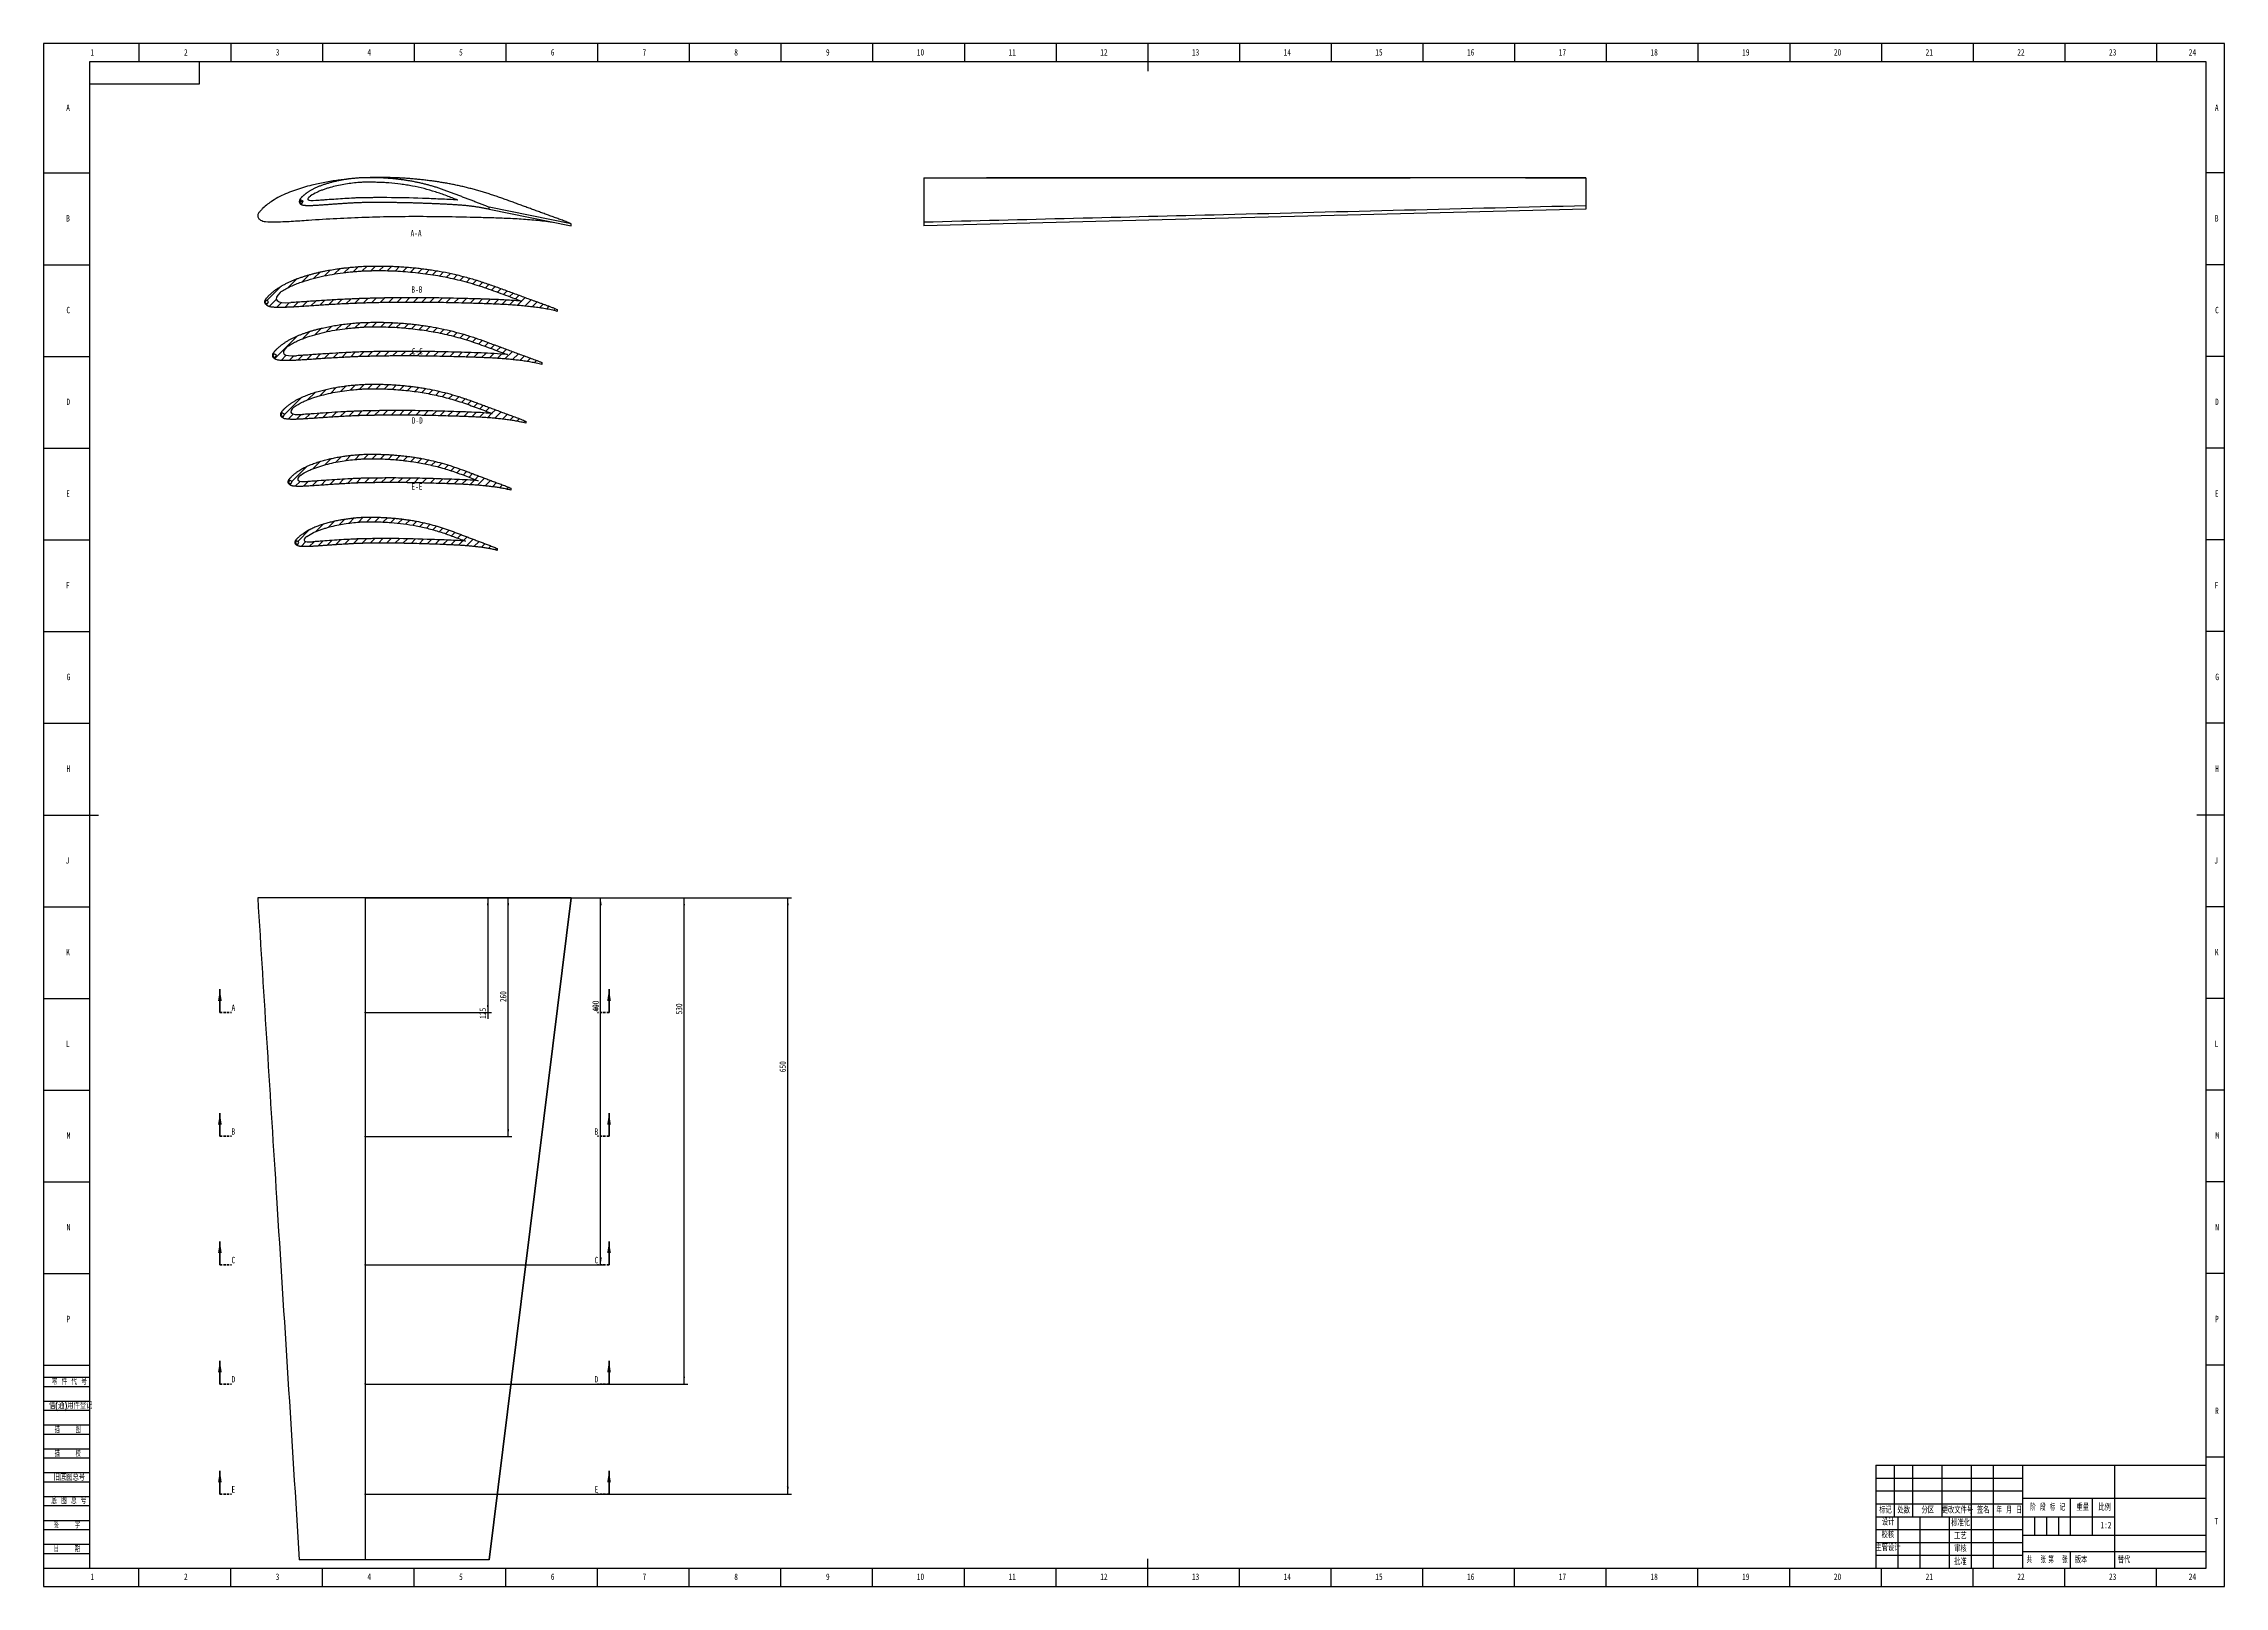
# Model space of a CAD drawing. Header units: millimetres. Extents: x 0 to 1189, y 0 to 841.
import ezdxf

# ---------------------------------------------------------------- set-up
doc = ezdxf.new("R2010")
doc.units = ezdxf.units.MM
doc.header["$PDSIZE"] = -1
doc.linetypes.add('HIDDEN', pattern=[1.905, 1.27, -0.635])
for name, color, linetype in [('10', 7, 'Continuous'), ('5', 7, 'Continuous'), ('9', 7, 'Continuous'), ('SLD-0', 7, 'Continuous')]:
    doc.layers.add(name, color=color, linetype=linetype)
doc.styles.add('SLDTEXTSTYLE0', font='TXT', dxfattribs={"width": 0.7, "bigfont": 'bigfont'})
doc.styles.add('SLDTEXTSTYLE1', font='TXT', dxfattribs={"width": 0.6, "bigfont": 'bigfont'})
doc.styles.add('SLDTEXTSTYLE2', font='TXT', dxfattribs={"width": 0.614286, "bigfont": 'bigfont'})
doc.styles.add('SLDTEXTSTYLE3', font='TXT', dxfattribs={"width": 0.62, "bigfont": 'bigfont'})
doc.styles.add('SLDTEXTSTYLE4', font='TXT', dxfattribs={"width": 0.566667, "bigfont": 'bigfont'})
doc.styles.add('SLDTEXTSTYLE5', font='TXT', dxfattribs={"width": 0.7})
doc.dimstyles.new('SLDDIMSTYLE0', dxfattribs={"dimtxt": 3.5, "dimasz": 4.08, "dimexe": 0, "dimexo": 0.0625, "dimgap": 0.875, "dimtad": 2, "dimlfac": 2, "dimrnd": 1e-09, "dimzin": 12, "dimdsep": 46, "dimtxsty": 'SLDTEXTSTYLE5', "dimsah": 1, "dimcen": 0.09, "dimadec": 0, "dimazin": 3, "dimtfac": 1, "dimtofl": 0, "dimtmove": 0, "dimatfit": 3, "dimfxl": 1, "dimfrac": 2, "dimtolj": 1, "dimtzin": 12, "dimarcsym": 0})

msp = doc.modelspace()

# ---------------------------------------------------------------- texts
at = {"color": 7, "linetype": 'Continuous', "char_height": 3.5, "attachment_point": 1, "style": 'SLDTEXTSTYLE5'}
for s, insert in [('A', (102.4578, 317.1328)), ('A', (300.3983, 317.1328)), ('B', (102.4578, 249.6773)), ('B', (300.3983, 249.6773)), ('C', (102.4578, 179.6434)), ('C', (300.394, 179.6434)), ('D', (102.4578, 114.6506)), ('D', (300.3983, 114.6506)), ('E', (102.4578, 54.65)), ('E', (300.394, 54.65))]:
    msp.add_mtext(s, dxfattribs=dict(at, insert=insert))
at = {"layer": '10', "char_height": 3.5, "attachment_point": 2}
for s, insert, style in [('1', (26.5444, 838.0095), 'SLDTEXTSTYLE5'), ('2', (77.5444, 838.0095), 'SLDTEXTSTYLE5'), ('3', (127.5444, 838.0095), 'SLDTEXTSTYLE5'), ('4', (177.5444, 838.0095), 'SLDTEXTSTYLE5'), ('5', (227.5444, 838.0095), 'SLDTEXTSTYLE5'), ('6', (277.5469, 838.0095), 'SLDTEXTSTYLE5'), ('7', (327.5469, 838.0095), 'SLDTEXTSTYLE5'), ('8', (377.5469, 838.0095), 'SLDTEXTSTYLE5'), ('9', (427.5469, 838.0095), 'SLDTEXTSTYLE5'), ('10', (478.0889, 838.0095), 'SLDTEXTSTYLE5'), ('11', (528.0889, 838.0095), 'SLDTEXTSTYLE5'), ('12', (578.0889, 838.0095), 'SLDTEXTSTYLE5'), ('13', (628.0889, 838.0095), 'SLDTEXTSTYLE5'), ('14', (678.0889, 838.0095), 'SLDTEXTSTYLE5'), ('15', (728.0889, 838.0095), 'SLDTEXTSTYLE5'), ('16', (778.0913, 838.0095), 'SLDTEXTSTYLE5'), ('17', (828.0913, 838.0095), 'SLDTEXTSTYLE5'), ('18', (878.0913, 838.0095), 'SLDTEXTSTYLE5'), ('19', (928.0913, 838.0095), 'SLDTEXTSTYLE5'), ('20', (978.0889, 838.0095), 'SLDTEXTSTYLE5'), ('21', (1028.0889, 838.0095), 'SLDTEXTSTYLE5'), ('22', (1078.0889, 838.0095), 'SLDTEXTSTYLE5'), ('23', (1128.0889, 838.0095), 'SLDTEXTSTYLE5'), ('24', (1171.5889, 838.0095), 'SLDTEXTSTYLE5'), ('A', (13.3203, 807.7595), 'SLDTEXTSTYLE5'), ('A', (1184.8203, 807.7595), 'SLDTEXTSTYLE5'), ('B', (13.3203, 747.5095), 'SLDTEXTSTYLE5'), ('A-A', (203.0808, 739.3905), 'SLDTEXTSTYLE5'), ('B', (1184.8203, 747.5095), 'SLDTEXTSTYLE5'), ('B-B', (203.5198, 708.6896), 'SLDTEXTSTYLE5'), ('C', (13.4273, 697.5095), 'SLDTEXTSTYLE5'), ('C', (1184.9273, 697.5095), 'SLDTEXTSTYLE5'), ('C-C', (203.7337, 675.0633), 'SLDTEXTSTYLE5'), ('D', (13.4297, 647.5095), 'SLDTEXTSTYLE5'), ('D', (1184.9297, 647.5095), 'SLDTEXTSTYLE5'), ('D-D', (203.7386, 637.349), 'SLDTEXTSTYLE5'), ('E', (13.3179, 597.5095), 'SLDTEXTSTYLE5'), ('E-E', (203.515, 601.3454), 'SLDTEXTSTYLE5'), ('E', (1184.8179, 597.5095), 'SLDTEXTSTYLE5'), ('F', (13.2243, 547.5095), 'SLDTEXTSTYLE5'), ('F', (1184.7243, 547.5095), 'SLDTEXTSTYLE5'), ('G', (13.5391, 497.5095), 'SLDTEXTSTYLE5'), ('G', (1185.0391, 497.5095), 'SLDTEXTSTYLE5'), ('H', (13.4297, 447.5095), 'SLDTEXTSTYLE5'), ('H', (1184.9297, 447.5095), 'SLDTEXTSTYLE5'), ('J', (13.0153, 397.5095), 'SLDTEXTSTYLE5'), ('J', (1184.5153, 397.5095), 'SLDTEXTSTYLE5'), ('K', (13.3203, 347.5095), 'SLDTEXTSTYLE5'), ('K', (1184.8203, 347.5095), 'SLDTEXTSTYLE5'), ('L', (13.1806, 297.5095), 'SLDTEXTSTYLE5'), ('L', (1184.6806, 297.5095), 'SLDTEXTSTYLE5'), ('M', (13.5974, 247.5095), 'SLDTEXTSTYLE5'), ('M', (1185.0974, 247.5095), 'SLDTEXTSTYLE5'), ('N', (13.5488, 197.5095), 'SLDTEXTSTYLE5'), ('N', (1185.0488, 197.5095), 'SLDTEXTSTYLE5'), ('P', (13.4443, 147.5095), 'SLDTEXTSTYLE5'), ('P', (1184.9443, 147.5095), 'SLDTEXTSTYLE5'), ('R', (1184.9297, 97.5095), 'SLDTEXTSTYLE5'), ('T', (1184.6563, 37.2595), 'SLDTEXTSTYLE5'), ('校核', (1005.4941, 29.8568), 'SLDTEXTSTYLE0'), ('主管设计', (1005.5621, 22.8297), 'SLDTEXTSTYLE0'), ('1', (26.5444, 7.0095), 'SLDTEXTSTYLE5'), ('2', (77.5444, 7.0095), 'SLDTEXTSTYLE5'), ('3', (127.5444, 7.0095), 'SLDTEXTSTYLE5'), ('4', (177.5444, 7.0095), 'SLDTEXTSTYLE5'), ('5', (227.5444, 7.0095), 'SLDTEXTSTYLE5'), ('6', (277.5469, 7.0095), 'SLDTEXTSTYLE5'), ('7', (327.5469, 7.0095), 'SLDTEXTSTYLE5'), ('8', (377.5469, 7.0095), 'SLDTEXTSTYLE5'), ('9', (427.5469, 7.0095), 'SLDTEXTSTYLE5'), ('10', (478.0889, 7.0095), 'SLDTEXTSTYLE5'), ('11', (528.0889, 7.0095), 'SLDTEXTSTYLE5'), ('12', (578.0889, 7.0095), 'SLDTEXTSTYLE5'), ('13', (628.0889, 7.0095), 'SLDTEXTSTYLE5'), ('14', (678.0889, 7.0095), 'SLDTEXTSTYLE5'), ('15', (728.0889, 7.0095), 'SLDTEXTSTYLE5'), ('16', (778.0913, 7.0095), 'SLDTEXTSTYLE5'), ('17', (828.0913, 7.0095), 'SLDTEXTSTYLE5'), ('18', (878.0913, 7.0095), 'SLDTEXTSTYLE5'), ('19', (928.0913, 7.0095), 'SLDTEXTSTYLE5'), ('20', (978.0889, 7.0095), 'SLDTEXTSTYLE5'), ('21', (1028.0889, 7.0095), 'SLDTEXTSTYLE5'), ('22', (1078.0889, 7.0095), 'SLDTEXTSTYLE5'), ('23', (1128.0889, 7.0095), 'SLDTEXTSTYLE5'), ('24', (1171.5889, 7.0095), 'SLDTEXTSTYLE5')]:
    msp.add_mtext(s, dxfattribs=dict(at, insert=insert, style=style))
at = {"layer": '10', "color": 7, "insert": (1110.8444, 16.1881), "char_height": 3.5, "attachment_point": 2, "style": 'SLDTEXTSTYLE0'}
msp.add_mtext('版本', dxfattribs=at)
at = {"layer": '9', "color": 7, "char_height": 3.5}
for s, insert, attachment_point, style in [('零 件 代 号', (4.4822, 113.3599), 1, 'SLDTEXTSTYLE2'), ('借(通)用件登记', (2.9328, 100.2756), 1, 'SLDTEXTSTYLE0'), ('描    图', (13.1292, 87.176), 2, 'SLDTEXTSTYLE4'), ('描    校', (13.1292, 74.1365), 2, 'SLDTEXTSTYLE4'), ('旧底图总号', (5.4591, 61.2006), 1, 'SLDTEXTSTYLE0'), ('底 图 总 号', (4.2122, 48.4331), 1, 'SLDTEXTSTYLE2'), ('标记', (1004.2451, 43.3062), 2, 'SLDTEXTSTYLE0'), ('设计', (1005.6448, 36.7667), 2, 'SLDTEXTSTYLE0'), ('处数', (1014.1711, 43.3062), 2, 'SLDTEXTSTYLE0'), ('分区', (1027.308, 43.3062), 2, 'SLDTEXTSTYLE0'), ('更改文件号', (1043.4824, 43.3062), 2, 'SLDTEXTSTYLE0'), ('标准化', (1045.1847, 36.3584), 2, 'SLDTEXTSTYLE0'), ('签名', (1057.5369, 43.3062), 2, 'SLDTEXTSTYLE0'), ('年 月 日', (1071.6102, 43.3062), 2, 'SLDTEXTSTYLE3'), ('阶 段 标 记', (1092.6508, 44.8103), 2, 'SLDTEXTSTYLE2'), ('重量', (1111.794, 44.8103), 2, 'SLDTEXTSTYLE0'), ('比例', (1123.679, 44.8103), 2, 'SLDTEXTSTYLE0'), ('签    字', (12.6912, 35.1926), 2, 'SLDTEXTSTYLE4'), ('工艺', (1045.0753, 29.2301), 2, 'SLDTEXTSTYLE0'), ('日    期', (12.6912, 22.2333), 2, 'SLDTEXTSTYLE4'), ('批准', (1045.0753, 15.2155), 2, 'SLDTEXTSTYLE0'), ('审核', (1045.0753, 22.2493), 2, 'SLDTEXTSTYLE0'), ('共  张', (1086.3826, 16.1881), 2, 'SLDTEXTSTYLE1'), ('第  张', (1098.2739, 16.1881), 2, 'SLDTEXTSTYLE1')]:
    msp.add_mtext(s, dxfattribs=dict(at, insert=insert, attachment_point=attachment_point, style=style))
at = {"layer": 'SLD-0', "char_height": 3.5}
for s, insert, attachment_point, style in [('1:2', (1124.4373, 35.1578), 2, 'SLDTEXTSTYLE5'), ('替代', (1130.8513, 16.1881), 1, 'SLDTEXTSTYLE0')]:
    msp.add_mtext(s, dxfattribs=dict(at, insert=insert, attachment_point=attachment_point, style=style))

# ---------------------------------------------------------------- blocks, each defined once
blk = doc.blocks.new('_D')
at = {"layer": '10', "transparency": 16777216}
for p, q in [((175.3, 375.3), (244.2, 375.3)), ((242.2, 375.3), (242.2, 312.8)), ((175.3, 312.8), (244.2, 312.8)), ((242.2, 312.8), (242.2, 309.4))]:
    blk.add_line(p, q, dxfattribs=at)
for points in [[(242.2, 375.3), (241.7, 371.2), (242.7, 371.2)], [(242.2, 312.8), (242.7, 316.9), (241.7, 316.9)]]:
    blk.add_solid(points, dxfattribs=at)
at = {"layer": '10', "transparency": 16777216, "insert": (237.7, 309.4), "char_height": 3.5, "attachment_point": 1, "rotation": 90, "style": 'SLDTEXTSTYLE5'}
blk.add_mtext('125', dxfattribs=at)
blk = doc.blocks.new('_D_1')
at = {"layer": '10', "transparency": 16777216}
for p, q in [((175.3, 375.3), (255.3, 375.3)), ((253.3, 245.3), (253.3, 375.3)), ((175.3, 245.3), (255.3, 245.3))]:
    blk.add_line(p, q, dxfattribs=at)
for points in [[(253.3, 375.3), (252.8, 371.2), (253.8, 371.2)], [(253.3, 245.3), (253.8, 249.4), (252.8, 249.4)]]:
    blk.add_solid(points, dxfattribs=at)
at = {"layer": '10', "transparency": 16777216, "insert": (248.8, 318.5), "char_height": 3.5, "attachment_point": 1, "rotation": 90, "style": 'SLDTEXTSTYLE5'}
blk.add_mtext('260', dxfattribs=at)
blk = doc.blocks.new('_D_2')
at = {"layer": '10', "transparency": 16777216}
for p, q in [((175.3, 375.3), (305.7, 375.3)), ((303.7, 175.3), (303.7, 375.3)), ((175.3, 175.3), (305.7, 175.3))]:
    blk.add_line(p, q, dxfattribs=at)
for points in [[(303.7, 375.3), (303.2, 371.2), (304.3, 371.2)], [(303.7, 175.3), (304.3, 179.4), (303.2, 179.4)]]:
    blk.add_solid(points, dxfattribs=at)
at = {"layer": '10', "transparency": 16777216, "insert": (299.2, 313.3), "char_height": 3.5, "attachment_point": 1, "rotation": 90, "style": 'SLDTEXTSTYLE5'}
blk.add_mtext('400', dxfattribs=at)
blk = doc.blocks.new('_D_3')
at = {"layer": '10', "transparency": 16777216}
for p, q in [((175.3, 375.3), (351.2, 375.3)), ((349.2, 110.3), (349.2, 375.3)), ((175.3, 110.3), (351.2, 110.3))]:
    blk.add_line(p, q, dxfattribs=at)
for points in [[(349.2, 375.3), (348.7, 371.2), (349.7, 371.2)], [(349.2, 110.3), (349.7, 114.4), (348.7, 114.4)]]:
    blk.add_solid(points, dxfattribs=at)
at = {"layer": '10', "transparency": 16777216, "insert": (344.7, 311.8), "char_height": 3.5, "attachment_point": 1, "rotation": 90, "style": 'SLDTEXTSTYLE5'}
blk.add_mtext('530', dxfattribs=at)
blk = doc.blocks.new('_D_4')
at = {"layer": '10', "transparency": 16777216}
for p, q in [((175.3, 375.3), (407.7, 375.3)), ((405.7, 50.3), (405.7, 375.3)), ((175.3, 50.3), (407.7, 50.3))]:
    blk.add_line(p, q, dxfattribs=at)
for points in [[(405.7, 375.3), (405.2, 371.2), (406.3, 371.2)], [(405.7, 50.3), (406.3, 54.4), (405.2, 54.4)]]:
    blk.add_solid(points, dxfattribs=at)
at = {"layer": '10', "transparency": 16777216, "insert": (401.2, 280.3), "char_height": 3.5, "attachment_point": 1, "rotation": 90, "style": 'SLDTEXTSTYLE5'}
blk.add_mtext('650', dxfattribs=at)

# ---------------------------------------------------------------- dimensions: what is measured, and where the dimension line sits
at = {"layer": '10'}
for base, p1, p2, picture, middle in [((242.1835, 312.8227), (175.2889, 375.3227), (175.2889, 312.8227), '_D', (242.1835, 311.7376)), ((253.3125, 375.3227), (175.2889, 245.3227), (175.2889, 375.3227), '_D_1', (253.3125, 320.7998)), ((303.7451, 375.3227), (175.2889, 175.3227), (175.2889, 375.3227), '_D_2', (303.7451, 315.6463)), ((349.1854, 375.3227), (175.2889, 110.3227), (175.2889, 375.3227), '_D_3', (349.1854, 314.0641)), ((405.7451, 375.3227), (175.2889, 50.3227), (175.2889, 375.3227), '_D_4', (405.7451, 282.6417))]:
    dim = msp.add_linear_dim(base=base, p1=p1, p2=p2, angle=90, dimstyle='SLDDIMSTYLE0', dxfattribs=at)
    dim.commit()
    dim.dimension.update_dxf_attribs({"geometry": picture, "text_midpoint": middle, "dimtype": 160})

# ---------------------------------------------------------------- hatches: boundary and pattern name
at = {"layer": '10', "linetype": 'Continuous', "lineweight": 18}
h = msp.add_hatch(dxfattribs=at)
h.set_pattern_fill('ANSI31', color=256, style=0)
edge = h.paths.add_edge_path(flags=0)
edge.add_line((279.9259, 695.0252), (279.9256, 696.1061))
edge.add_spline(control_points=[(279.9256, 696.1061), (279.4085, 696.3303), (278.3642, 696.7546), (276.7936, 697.3806), (275.2139, 697.9832), (273.6295, 698.5733), (272.0404, 699.1506), (270.4499, 699.724), (268.8588, 700.2956), (266.7394, 701.0637), (264.0926, 702.0305), (260.9195, 703.1989), (257.7486, 704.3733), (254.5778, 705.5481), (251.4071, 706.723), (247.1751, 708.278), (242.9292, 709.7946), (238.6526, 711.2229), (234.3525, 712.5786), (228.9283, 714.1121), (222.3506, 715.6903), (216.8187, 716.7731), (212.3698, 717.5052), (209.0232, 717.9906), (205.6687, 718.4166), (202.3071, 718.7839), (198.94, 719.096), (195.5679, 719.3493), (192.7548, 719.5131), (190.5027, 719.6136), (188.2498, 719.6944), (185.9961, 719.7456), (183.7418, 719.7663), (182.0511, 719.7651), (180.3604, 719.7502), (178.6701, 719.7166), (176.9797, 719.6848), (175.8526, 719.674), (175.2889, 719.6733)], knot_values=[0, 0, 0, 0, 0.015625, 0.03125, 0.046875, 0.0625, 0.078125, 0.09375, 0.109375, 0.125, 0.15625, 0.1875, 0.21875, 0.25, 0.28125, 0.3125, 0.375, 0.40625, 0.4375, 0.5, 0.5625, 0.625, 0.65625, 0.6875, 0.71875, 0.75, 0.78125, 0.8125, 0.84375, 0.859375, 0.875, 0.90625, 0.921875, 0.9375, 0.953125, 0.96875, 0.984375, 1, 1, 1, 1], weights=[1, 1, 1, 1, 1, 1, 1, 1, 1, 1, 1, 1, 1, 1, 1, 1, 1, 1, 1, 1, 1, 1, 1, 1, 1, 1, 1, 1, 1, 1, 1, 1, 1, 1, 1, 1, 1, 1, 1], degree=3, periodic=0)
edge.add_spline(control_points=[(175.2889, 719.6733), (174.6822, 719.6385), (173.4691, 719.5589), (171.6508, 719.4229), (169.8334, 719.2846), (168.0172, 719.1383), (166.2041, 718.9623), (164.3936, 718.7678), (162.5863, 718.55), (160.1813, 718.228), (157.1847, 717.7664), (154.2041, 717.2186), (151.831, 716.7276), (150.0575, 716.3318), (148.2909, 715.9082), (146.5316, 715.4563), (144.7803, 714.9758), (143.0378, 714.4653), (141.3061, 713.9202), (139.5863, 713.3394), (137.8808, 712.7187), (136.1913, 712.0562), (134.5212, 711.3464), (132.8766, 710.5798), (131.262, 709.7522), (129.6818, 708.8608), (128.1386, 707.907), (126.8876, 707.0582), (125.9126, 706.343), (125.1962, 705.7871), (124.4963, 705.2103), (123.8165, 704.6101), (123.2656, 704.0927), (122.835, 703.6686), (122.515, 703.3473), (122.2004, 703.0209), (121.8947, 702.6861), (121.6013, 702.3402), (121.3262, 701.9797), (121.1173, 701.6646), (120.9693, 701.401), (120.8692, 701.1976), (120.7974, 701.0228), (120.7482, 700.88), (120.7157, 700.7714), (120.6884, 700.6615), (120.66, 700.5132), (120.6373, 700.3253), (120.6392, 700.1361), (120.6526, 699.9855), (120.6689, 699.8735), (120.691, 699.7624), (120.7202, 699.6532), (120.7571, 699.5462), (120.8077, 699.4452), (120.8617, 699.3458), (120.913, 699.2449), (120.9695, 699.1466), (121.0329, 699.0528), (121.1015, 698.9626), (121.1983, 698.8468), (121.3754, 698.6503), (121.599, 698.4464), (121.8387, 698.2622), (122.0874, 698.0903), (122.4145, 697.9006), (122.9675, 697.6539), (123.6999, 697.4566), (124.5997, 697.3396), (125.5026, 697.2556), (126.4075, 697.1937), (127.3136, 697.1553), (128.2203, 697.1349), (129.1273, 697.1331), (130.0342, 697.1462), (130.9408, 697.1716), (131.8472, 697.2054), (132.7535, 697.2449), (133.6596, 697.2867), (134.5658, 697.3303), (135.7739, 697.3912), (137.2838, 697.473), (139.0954, 697.5821), (140.9067, 697.6993), (142.7179, 697.8219), (144.5293, 697.9468), (146.3409, 698.0716), (148.1531, 698.1941), (149.9658, 698.3148), (151.779, 698.4327), (153.5929, 698.5471), (155.4074, 698.6581), (157.8276, 698.8014), (160.2492, 698.9363), (162.6723, 699.0634), (164.4903, 699.1545), (166.3091, 699.2412), (167.8255, 699.3101), (169.039, 699.3623), (169.9492, 699.4008), (170.8597, 699.4387), (171.7705, 699.4737), (172.6815, 699.506), (173.8964, 699.5464), (174.808, 699.5745), (175.9593, 699.6023), (177.0462, 699.6294), (178.4051, 699.6737), (179.4926, 699.706), (180.5804, 699.7361), (181.9408, 699.7653), (183.5738, 699.8019), (185.752, 699.8434), (188.4764, 699.8868), (191.7479, 699.9248), (195.0214, 699.949), (198.2967, 699.9602), (201.5736, 699.9594), (204.8518, 699.9477), (208.1312, 699.9244), (211.4115, 699.8908), (215.7863, 699.8321), (221.2562, 699.7328), (227.8206, 699.5776), (233.2904, 699.4269), (237.6654, 699.3016), (240.9459, 699.2009), (244.2254, 699.0883), (247.5033, 698.9559), (250.7789, 698.796), (254.0515, 698.6027), (257.3201, 698.3688), (260.5839, 698.0932), (263.2986, 697.8242), (265.4668, 697.5832), (267.0909, 697.3902), (268.7129, 697.1836), (270.3325, 696.9627), (271.9488, 696.7232), (273.5609, 696.459), (275.1665, 696.1625), (276.7651, 695.8312), (278.3518, 695.4519), (279.4062, 695.1842), (279.9259, 695.0252)], knot_values=[0, 0, 0, 0, 0.008250743, 0.016501486, 0.024752229, 0.033002972, 0.041253715, 0.049504458, 0.057755201, 0.066005944, 0.08250743, 0.099008916, 0.107259659, 0.115510402, 0.123761145, 0.132011888, 0.140262631, 0.148513373, 0.156764116, 0.165014859, 0.173265602, 0.181516345, 0.189767088, 0.198017831, 0.206268574, 0.214519317, 0.22277006, 0.231020803, 0.235146175, 0.239271546, 0.243396918, 0.247522289, 0.251647661, 0.253710346, 0.255773032, 0.257835718, 0.259898404, 0.261961089, 0.264023775, 0.266086461, 0.267117804, 0.268149147, 0.269180489, 0.269696161, 0.270211832, 0.270727504, 0.271243175, 0.272274518, 0.273305861, 0.273821532, 0.274337204, 0.274852875, 0.275368547, 0.275884218, 0.27639989, 0.276915561, 0.277431232, 0.277946904, 0.278462575, 0.278978247, 0.279493918, 0.280525261, 0.282587947, 0.28361929, 0.284650632, 0.286713318, 0.288776004, 0.292901375, 0.297026747, 0.301152118, 0.30527749, 0.309402861, 0.313528233, 0.317653604, 0.321778976, 0.325904347, 0.330029719, 0.33415509, 0.338280462, 0.342405833, 0.346531205, 0.354781948, 0.363032691, 0.371283434, 0.379534177, 0.38778492, 0.396035663, 0.404286406, 0.412537149, 0.420787892, 0.429038634, 0.437289377, 0.44554012, 0.462041606, 0.470292349, 0.478543092, 0.486793835, 0.495044578, 0.49916995, 0.503295321, 0.507420693, 0.511546064, 0.515671436, 0.519796807, 0.52804755, 0.52804755, 0.535421807, 0.542796064, 0.546483193, 0.550170321, 0.557544578, 0.564918835, 0.572293092, 0.587041606, 0.60179012, 0.616538634, 0.631287149, 0.646035663, 0.660784177, 0.675532691, 0.690281205, 0.705029719, 0.734526747, 0.764023775, 0.793520803, 0.808269317, 0.823017831, 0.837766345, 0.852514859, 0.867263373, 0.882011888, 0.896760402, 0.911508916, 0.92625743, 0.933631687, 0.941005944, 0.948380201, 0.955754458, 0.963128715, 0.970502972, 0.977877229, 0.985251486, 0.992625743, 1, 1, 1, 1], weights=[1, 1, 1, 1, 1, 1, 1, 1, 1, 1, 1, 1, 1, 1, 1, 1, 1, 1, 1, 1, 1, 1, 1, 1, 1, 1, 1, 1, 1, 1, 1, 1, 1, 1, 1, 1, 1, 1, 1, 1, 1, 1, 1, 1, 1, 1, 1, 1, 1, 1, 1, 1, 1, 1, 1, 1, 1, 1, 1, 1, 1, 1, 1, 1, 1, 1, 1, 1, 1, 1, 1, 1, 1, 1, 1, 1, 1, 1, 1, 1, 1, 1, 1, 1, 1, 1, 1, 1, 1, 1, 1, 1, 1, 1, 1, 1, 1, 1, 1, 1, 1, 1, 1, 1, 1, 1, 1, 1, 1, 1, 1, 1, 1, 1, 1, 1, 1, 1, 1, 1, 1, 1, 1, 1, 1, 1, 1, 1, 1, 1, 1, 1, 1, 1, 1, 1, 1, 1, 1, 1, 1, 1, 1, 1, 1], degree=3, periodic=0)
h.paths.add_polyline_path([(122.6952, 700.4974), (122.0612, 699.1379), (120.7018, 699.7719), (121.3357, 701.1313)], flags=0)
edge = h.paths.add_edge_path(flags=0)
edge.add_spline(control_points=[(128.8883, 705.3897), (133.8922, 708.7691), (139.7047, 710.9354), (145.5145, 712.58), (150.4071, 713.965), (155.4087, 714.9959), (160.4403, 715.7299), (165.3851, 716.4513), (170.3734, 716.8841), (175.3623, 717.1733)], knot_values=[0.000689562, 0.000689562, 0.000689562, 0.000689562, 0.036918077, 0.036918077, 0.036918077, 0.06721551, 0.06721551, 0.06721551, 0.096968188, 0.096968188, 0.096968188, 0.096968188], weights=[1, 1, 1, 1, 1, 1, 1, 1, 1, 1], degree=3, periodic=0)
edge.add_spline(control_points=[(175.3623, 717.1733), (185.6446, 717.1939), (195.9739, 717.0769), (206.1802, 715.8271), (215.738, 714.6568), (225.2392, 712.7001), (234.4555, 709.9101), (243.3753, 707.2098), (252.0659, 703.7996), (260.8099, 700.5752)], knot_values=[0.001435847, 0.001435847, 0.001435847, 0.001435847, 0.063130577, 0.063130577, 0.063130577, 0.120930957, 0.120930957, 0.120930957, 0.176719778, 0.176719778, 0.176719778, 0.176719778], weights=[1, 1, 1, 1, 1, 1, 1, 1, 1, 1], degree=3, periodic=0)
edge.add_spline(control_points=[(260.8099, 700.5752), (247.168, 701.827), (233.4433, 701.9902), (219.7467, 702.2584), (205.5885, 702.5356), (191.4187, 702.5637), (177.2641, 702.1396), (163.0747, 701.7145), (148.9168, 700.5519), (134.7387, 699.8429)], knot_values=[0.003542306, 0.003542306, 0.003542306, 0.003542306, 0.085737489, 0.085737489, 0.085737489, 0.170700683, 0.170700683, 0.170700683, 0.255865911, 0.255865911, 0.255865911, 0.255865911], weights=[1, 1, 1, 1, 1, 1, 1, 1, 1, 1], degree=3, periodic=0)
edge.add_spline(control_points=[(134.7387, 699.8429), (134.7384, 699.8429), (134.7381, 699.8429), (134.7378, 699.8429)], knot_values=[0, 0, 0, 0, 0.000004218, 0.000004218, 0.000004218, 0.000004218], weights=[1, 1, 1, 1], degree=3, periodic=0)
edge.add_spline(control_points=[(134.7378, 699.8429), (122.8461, 699.1435), (128.8882, 705.3898)], knot_values=[0, 0, 0, 1, 1, 1], weights=[1, 1, 1], degree=2, periodic=0)
edge.add_spline(control_points=[(128.8882, 705.3898), (128.8882, 705.3898), (128.8883, 705.3897), (128.8883, 705.3897)], knot_values=[0, 0, 0, 0, 0.000023185, 0.000023185, 0.000023185, 0.000023185], weights=[1, 1, 1, 1], degree=3, periodic=0)
h = msp.add_hatch(dxfattribs=at)
h.set_pattern_fill('ANSI31', color=256, style=0)
edge = h.paths.add_edge_path(flags=0)
edge.add_line((271.5535, 666.0754), (271.5528, 667.1619))
edge.add_spline(control_points=[(271.5528, 667.1619), (271.0767, 667.3679), (270.1162, 667.7599), (268.6711, 668.3371), (267.2181, 668.8943), (265.7608, 669.4399), (264.2993, 669.9743), (262.8366, 670.5051), (261.3734, 671.0349), (259.4244, 671.746), (256.9901, 672.641), (254.0719, 673.7223), (251.1555, 674.8088), (248.2393, 675.8959), (245.3232, 676.9829), (241.4309, 678.4216), (237.5258, 679.8253), (233.5923, 681.1477), (229.637, 682.4029), (224.6474, 683.8241), (218.5963, 685.2884), (213.5068, 686.295), (209.4134, 686.9771), (206.3341, 687.4298), (203.2474, 687.828), (200.1542, 688.1725), (197.0558, 688.4659), (193.9527, 688.7054), (191.3638, 688.8614), (189.2912, 688.9581), (187.2179, 689.037), (185.1437, 689.0881), (183.069, 689.1118), (181.5129, 689.1136), (179.9568, 689.1036), (178.4009, 689.075), (176.8451, 689.0494), (175.8077, 689.0401), (175.2889, 689.0383)], knot_values=[0, 0, 0, 0, 0.015625, 0.03125, 0.046875, 0.0625, 0.078125, 0.09375, 0.109375, 0.125, 0.15625, 0.1875, 0.21875, 0.25, 0.28125, 0.3125, 0.375, 0.40625, 0.4375, 0.5, 0.5625, 0.625, 0.65625, 0.6875, 0.71875, 0.75, 0.78125, 0.8125, 0.84375, 0.859375, 0.875, 0.90625, 0.921875, 0.9375, 0.953125, 0.96875, 0.984375, 1, 1, 1, 1], weights=[1, 1, 1, 1, 1, 1, 1, 1, 1, 1, 1, 1, 1, 1, 1, 1, 1, 1, 1, 1, 1, 1, 1, 1, 1, 1, 1, 1, 1, 1, 1, 1, 1, 1, 1, 1, 1, 1, 1], degree=3, periodic=0)
edge.add_spline(control_points=[(175.2889, 689.0383), (174.7296, 689.0151), (173.611, 688.9538), (171.9345, 688.8343), (170.259, 688.706), (168.5845, 688.5698), (166.9126, 688.4073), (165.243, 688.2271), (163.576, 688.0258), (161.3576, 687.7279), (158.5931, 687.3009), (155.8428, 686.7944), (153.6529, 686.3403), (152.0162, 685.9742), (150.3857, 685.5824), (148.7619, 685.1645), (147.1453, 684.7202), (145.5368, 684.248), (143.9382, 683.744), (142.3506, 683.2066), (140.7759, 682.633), (139.2162, 682.0199), (137.6743, 681.3636), (136.1559, 680.6548), (134.6654, 679.889), (133.2065, 679.0649), (131.7823, 678.1823), (130.6275, 677.3973), (129.7278, 676.7356), (129.0668, 676.2212), (128.421, 675.6877), (127.794, 675.1322), (127.286, 674.6535), (126.8887, 674.2613), (126.5938, 673.9639), (126.3036, 673.6619), (126.0223, 673.3518), (125.7526, 673.0312), (125.5003, 672.6969), (125.3093, 672.4046), (125.1751, 672.1597), (125.0844, 671.9711), (125.0205, 671.8087), (124.9773, 671.6762), (124.9488, 671.5755), (124.9255, 671.4736), (124.9026, 671.3362), (124.8824, 671.1626), (124.8846, 670.9878), (124.8951, 670.8487), (124.908, 670.745), (124.9257, 670.6421), (124.9493, 670.5406), (124.9794, 670.4409), (125.0222, 670.3461), (125.0691, 670.253), (125.1146, 670.1589), (125.1651, 670.0673), (125.2218, 669.9795), (125.2834, 669.895), (125.3705, 669.7864), (125.5312, 669.6025), (125.7351, 669.4114), (125.9548, 669.2391), (126.1824, 669.0776), (126.483, 668.8998), (126.9911, 668.6664), (127.6661, 668.4787), (128.4969, 668.3676), (129.3309, 668.2904), (130.1665, 668.2327), (131.0035, 668.1976), (131.8409, 668.1787), (132.6786, 668.1775), (133.5161, 668.1897), (134.3535, 668.2139), (135.1906, 668.2457), (136.0275, 668.2827), (136.8643, 668.3221), (137.701, 668.3632), (138.8166, 668.4204), (140.2109, 668.497), (141.8836, 668.5992), (143.556, 668.7089), (145.2282, 668.8236), (146.9004, 668.9404), (148.5728, 669.057), (150.2455, 669.1717), (151.9186, 669.2845), (153.5921, 669.3947), (155.266, 669.5017), (156.9404, 669.6056), (159.1734, 669.7398), (161.4075, 669.866), (163.6426, 669.9852), (165.3195, 670.0703), (166.9968, 670.1518), (168.395, 670.2167), (169.514, 670.2652), (170.3532, 670.3017), (171.1926, 670.3379), (172.0322, 670.3696), (172.8721, 670.3969), (173.9921, 670.4296), (174.8323, 670.4518), (175.8934, 670.4763), (176.8953, 670.4985), (178.1475, 670.5324), (179.1496, 670.5578), (180.1519, 670.5829), (181.4051, 670.608), (182.9093, 670.6382), (184.9155, 670.6723), (187.4241, 670.707), (190.4359, 670.736), (193.4488, 670.7519), (196.4628, 670.7562), (199.4777, 670.7492), (202.4933, 670.7324), (205.5096, 670.7048), (208.5264, 670.6677), (212.5494, 670.6057), (217.5786, 670.5044), (223.6138, 670.3497), (228.6426, 670.2013), (232.6651, 670.0778), (235.6814, 669.9792), (238.697, 669.8697), (241.7114, 669.742), (244.724, 669.5893), (247.7342, 669.4062), (250.7411, 669.1859), (253.744, 668.9272), (256.2422, 668.6751), (258.2376, 668.4495), (259.7325, 668.2687), (261.2255, 668.0753), (262.7164, 667.8684), (264.2046, 667.6446), (265.6889, 667.3984), (267.1677, 667.1233), (268.6402, 666.8166), (270.1025, 666.4677), (271.0739, 666.2201), (271.5535, 666.0754)], knot_values=[0, 0, 0, 0, 0.008250743, 0.016501486, 0.024752229, 0.033002972, 0.041253715, 0.049504458, 0.057755201, 0.066005944, 0.08250743, 0.099008916, 0.107259659, 0.115510402, 0.123761145, 0.132011888, 0.140262631, 0.148513373, 0.156764116, 0.165014859, 0.173265602, 0.181516345, 0.189767088, 0.198017831, 0.206268574, 0.214519317, 0.22277006, 0.231020803, 0.235146175, 0.239271546, 0.243396918, 0.247522289, 0.251647661, 0.253710346, 0.255773032, 0.257835718, 0.259898404, 0.261961089, 0.264023775, 0.266086461, 0.267117804, 0.268149147, 0.269180489, 0.269696161, 0.270211832, 0.270727504, 0.271243175, 0.272274518, 0.273305861, 0.273821532, 0.274337204, 0.274852875, 0.275368547, 0.275884218, 0.27639989, 0.276915561, 0.277431232, 0.277946904, 0.278462575, 0.278978247, 0.279493918, 0.280525261, 0.282587947, 0.28361929, 0.284650632, 0.286713318, 0.288776004, 0.292901375, 0.297026747, 0.301152118, 0.30527749, 0.309402861, 0.313528233, 0.317653604, 0.321778976, 0.325904347, 0.330029719, 0.33415509, 0.338280462, 0.342405833, 0.346531205, 0.354781948, 0.363032691, 0.371283434, 0.379534177, 0.38778492, 0.396035663, 0.404286406, 0.412537149, 0.420787892, 0.429038634, 0.437289377, 0.44554012, 0.462041606, 0.470292349, 0.478543092, 0.486793835, 0.495044578, 0.49916995, 0.503295321, 0.507420693, 0.511546064, 0.515671436, 0.519796807, 0.52804755, 0.52804755, 0.535421807, 0.542796064, 0.546483193, 0.550170321, 0.557544578, 0.564918835, 0.572293092, 0.587041606, 0.60179012, 0.616538634, 0.631287149, 0.646035663, 0.660784177, 0.675532691, 0.690281205, 0.705029719, 0.734526747, 0.764023775, 0.793520803, 0.808269317, 0.823017831, 0.837766345, 0.852514859, 0.867263373, 0.882011888, 0.896760402, 0.911508916, 0.92625743, 0.933631687, 0.941005944, 0.948380201, 0.955754458, 0.963128715, 0.970502972, 0.977877229, 0.985251486, 0.992625743, 1, 1, 1, 1], weights=[1, 1, 1, 1, 1, 1, 1, 1, 1, 1, 1, 1, 1, 1, 1, 1, 1, 1, 1, 1, 1, 1, 1, 1, 1, 1, 1, 1, 1, 1, 1, 1, 1, 1, 1, 1, 1, 1, 1, 1, 1, 1, 1, 1, 1, 1, 1, 1, 1, 1, 1, 1, 1, 1, 1, 1, 1, 1, 1, 1, 1, 1, 1, 1, 1, 1, 1, 1, 1, 1, 1, 1, 1, 1, 1, 1, 1, 1, 1, 1, 1, 1, 1, 1, 1, 1, 1, 1, 1, 1, 1, 1, 1, 1, 1, 1, 1, 1, 1, 1, 1, 1, 1, 1, 1, 1, 1, 1, 1, 1, 1, 1, 1, 1, 1, 1, 1, 1, 1, 1, 1, 1, 1, 1, 1, 1, 1, 1, 1, 1, 1, 1, 1, 1, 1, 1, 1, 1, 1, 1, 1, 1, 1, 1, 1], degree=3, periodic=0)
h.paths.add_polyline_path([(126.9368, 671.3237), (126.3029, 669.9642), (124.9434, 670.5981), (125.5773, 671.9576)], flags=0)
edge = h.paths.add_edge_path(flags=0)
edge.add_spline(control_points=[(132.6515, 675.7454), (137.2023, 678.8098), (142.4778, 680.7848), (147.7539, 682.2891), (152.2703, 683.5767), (156.8886, 684.5352), (161.535, 685.2185), (166.1102, 685.8913), (170.725, 686.3432), (175.3452, 686.5384)], knot_values=[0.000793283, 0.000793283, 0.000793283, 0.000793283, 0.033711115, 0.033711115, 0.033711115, 0.061695393, 0.061695393, 0.061695393, 0.08923341, 0.08923341, 0.08923341, 0.08923341], weights=[1, 1, 1, 1, 1, 1, 1, 1, 1, 1], degree=3, periodic=0)
edge.add_spline(control_points=[(175.3452, 686.5384), (185.6582, 686.5786), (196.0274, 686.3343), (206.2416, 684.9094), (214.6026, 683.7431), (222.898, 681.8896), (230.9518, 679.3593), (238.3475, 677.0358), (245.5779, 674.2134), (252.8441, 671.512)], knot_values=[0.001286863, 0.001286863, 0.001286863, 0.001286863, 0.063165441, 0.063165441, 0.063165441, 0.113796686, 0.113796686, 0.113796686, 0.160167263, 0.160167263, 0.160167263, 0.160167263], weights=[1, 1, 1, 1, 1, 1, 1, 1, 1, 1], degree=3, periodic=0)
edge.add_spline(control_points=[(252.8441, 671.512), (239.5263, 672.6861), (226.1345, 672.8555), (212.7673, 673.099), (200.2889, 673.3262), (187.8032, 673.253), (175.3261, 672.9645), (162.8177, 672.6754), (150.3448, 671.5105), (137.8492, 670.8748)], knot_values=[0.005531006, 0.005531006, 0.005531006, 0.005531006, 0.085746955, 0.085746955, 0.085746955, 0.160624434, 0.160624434, 0.160624434, 0.235714626, 0.235714626, 0.235714626, 0.235714626], weights=[1, 1, 1, 1, 1, 1, 1, 1, 1, 1], degree=3, periodic=0)
edge.add_spline(control_points=[(137.8492, 670.8748), (137.8487, 670.8748), (137.8482, 670.8747), (137.8477, 670.8747)], knot_values=[0, 0, 0, 0, 0.000007948, 0.000007948, 0.000007948, 0.000007948], weights=[1, 1, 1, 1], degree=3, periodic=0)
edge.add_spline(control_points=[(137.8477, 670.8747), (127.0519, 670.1878), (132.6514, 675.7455)], knot_values=[0, 0, 0, 1, 1, 1], weights=[1, 1, 1], degree=2, periodic=0)
edge.add_spline(control_points=[(132.6514, 675.7455), (132.6514, 675.7455), (132.6515, 675.7455), (132.6515, 675.7454)], knot_values=[0, 0, 0, 0, 0.000018642, 0.000018642, 0.000018642, 0.000018642], weights=[1, 1, 1, 1], degree=3, periodic=0)
h = msp.add_hatch(dxfattribs=at)
h.set_pattern_fill('ANSI31', color=256, style=0)
edge = h.paths.add_edge_path(flags=0)
edge.add_line((262.8611, 634.0642), (262.86, 635.1565))
edge.add_spline(control_points=[(262.86, 635.1565), (262.4265, 635.3435), (261.5529, 635.7021), (260.2381, 636.2288), (258.9166, 636.7386), (257.5913, 637.2381), (256.2623, 637.728), (254.9322, 638.2146), (253.6019, 638.7008), (251.8297, 639.353), (249.6162, 640.1732), (246.9625, 641.1642), (244.3104, 642.1594), (241.6586, 643.1554), (239.0067, 644.1513), (235.4672, 645.4693), (231.9159, 646.7556), (228.3386, 647.968), (224.7412, 649.1191), (220.2029, 650.4236), (214.6984, 651.7696), (210.0682, 652.697), (206.344, 653.3273), (203.5423, 653.7461), (200.7337, 654.1154), (197.9191, 654.4362), (195.0996, 654.7102), (192.2757, 654.9353), (189.9197, 655.0833), (188.0335, 655.176), (186.1465, 655.253), (184.2587, 655.3039), (182.3704, 655.3308), (180.9541, 655.3356), (179.5377, 655.3307), (178.1215, 655.3073), (176.7053, 655.2882), (175.7611, 655.2805), (175.2889, 655.2775)], knot_values=[0, 0, 0, 0, 0.015625, 0.03125, 0.046875, 0.0625, 0.078125, 0.09375, 0.109375, 0.125, 0.15625, 0.1875, 0.21875, 0.25, 0.28125, 0.3125, 0.375, 0.40625, 0.4375, 0.5, 0.5625, 0.625, 0.65625, 0.6875, 0.71875, 0.75, 0.78125, 0.8125, 0.84375, 0.859375, 0.875, 0.90625, 0.921875, 0.9375, 0.953125, 0.96875, 0.984375, 1, 1, 1, 1], weights=[1, 1, 1, 1, 1, 1, 1, 1, 1, 1, 1, 1, 1, 1, 1, 1, 1, 1, 1, 1, 1, 1, 1, 1, 1, 1, 1, 1, 1, 1, 1, 1, 1, 1, 1, 1, 1, 1, 1], degree=3, periodic=0)
edge.add_spline(control_points=[(175.2889, 655.2775), (174.7789, 655.2663), (173.7583, 655.2241), (172.229, 655.1217), (170.7009, 655.0037), (169.1735, 654.8781), (167.6482, 654.7295), (166.1248, 654.5642), (164.6036, 654.38), (162.5789, 654.1071), (160.0553, 653.7159), (157.5442, 653.2523), (155.5445, 652.8366), (154.0497, 652.5014), (152.5605, 652.1427), (151.0774, 651.76), (149.6007, 651.3532), (148.1313, 650.9208), (146.6708, 650.4595), (145.2205, 649.9672), (143.7816, 649.4424), (142.3568, 648.8807), (140.9479, 648.2799), (139.5605, 647.631), (138.1989, 646.9296), (136.8659, 646.1752), (135.5651, 645.3665), (134.5103, 644.6479), (133.6888, 644.0416), (133.0853, 643.5703), (132.4957, 643.0817), (131.9235, 642.5727), (131.46, 642.1343), (131.0973, 641.7751), (130.8284, 641.5025), (130.5638, 641.226), (130.3076, 640.9414), (130.0626, 640.6471), (129.834, 640.34), (129.6615, 640.0713), (129.5417, 639.846), (129.4607, 639.6726), (129.4051, 639.5231), (129.368, 639.4012), (129.3436, 639.3088), (129.3246, 639.2151), (129.3073, 639.0891), (129.2898, 638.9303), (129.2922, 638.7706), (129.2998, 638.6433), (129.3091, 638.5483), (129.3223, 638.4538), (129.3401, 638.3604), (129.3631, 638.2683), (129.3978, 638.1799), (129.4373, 638.0933), (129.4768, 638.0064), (129.521, 637.9217), (129.5708, 637.8402), (129.625, 637.7616), (129.7022, 637.6603), (129.8458, 637.4895), (130.0294, 637.3118), (130.2281, 637.1518), (130.4339, 637.001), (130.707, 636.8357), (131.1685, 636.6161), (131.7839, 636.4383), (132.543, 636.3333), (133.3055, 636.2632), (134.0693, 636.2099), (134.8344, 636.1783), (135.5999, 636.1608), (136.3656, 636.1603), (137.1312, 636.1714), (137.8966, 636.1944), (138.6617, 636.2241), (139.4266, 636.2587), (140.1914, 636.2956), (140.9561, 636.334), (141.9757, 636.3873), (143.2499, 636.4586), (144.7784, 636.5536), (146.3066, 636.6556), (147.8344, 636.7621), (149.3622, 636.8703), (150.89, 636.9785), (152.4179, 637.0851), (153.9461, 637.1898), (155.4745, 637.292), (157.0031, 637.3913), (158.532, 637.4877), (160.5708, 637.6124), (162.6102, 637.7297), (164.6501, 637.8406), (166.1803, 637.9197), (167.7108, 637.9956), (168.9864, 638.0565), (170.0071, 638.1011), (170.7726, 638.1354), (171.5382, 638.1699), (172.304, 638.1983), (173.07, 638.2203), (174.0914, 638.245), (174.8576, 638.2612), (175.8251, 638.2823), (176.7385, 638.2992), (177.8801, 638.3223), (178.7935, 638.3405), (179.707, 638.3605), (180.849, 638.3814), (182.2195, 638.4051), (184.047, 638.4314), (186.3317, 638.4571), (189.0737, 638.4766), (191.8161, 638.484), (194.5588, 638.481), (197.3017, 638.4676), (200.0447, 638.4456), (202.7879, 638.4134), (205.5311, 638.3728), (209.1887, 638.3073), (213.7606, 638.2039), (219.2463, 638.0498), (223.8172, 637.9037), (227.4736, 637.7821), (230.2157, 637.6858), (232.9573, 637.5794), (235.6981, 637.4566), (238.4376, 637.3115), (241.1753, 637.1388), (243.9106, 636.9326), (246.6427, 636.6916), (248.9161, 636.457), (250.7321, 636.2473), (252.0928, 636.0792), (253.452, 635.8995), (254.8093, 635.7072), (256.1643, 635.4997), (257.516, 635.2721), (258.8631, 635.0192), (260.2048, 634.7382), (261.5379, 634.4207), (262.4232, 634.194), (262.8611, 634.0642)], knot_values=[0, 0, 0, 0, 0.008250743, 0.016501486, 0.024752229, 0.033002972, 0.041253715, 0.049504458, 0.057755201, 0.066005944, 0.08250743, 0.099008916, 0.107259659, 0.115510402, 0.123761145, 0.132011888, 0.140262631, 0.148513373, 0.156764116, 0.165014859, 0.173265602, 0.181516345, 0.189767088, 0.198017831, 0.206268574, 0.214519317, 0.22277006, 0.231020803, 0.235146175, 0.239271546, 0.243396918, 0.247522289, 0.251647661, 0.253710346, 0.255773032, 0.257835718, 0.259898404, 0.261961089, 0.264023775, 0.266086461, 0.267117804, 0.268149147, 0.269180489, 0.269696161, 0.270211832, 0.270727504, 0.271243175, 0.272274518, 0.273305861, 0.273821532, 0.274337204, 0.274852875, 0.275368547, 0.275884218, 0.27639989, 0.276915561, 0.277431232, 0.277946904, 0.278462575, 0.278978247, 0.279493918, 0.280525261, 0.282587947, 0.28361929, 0.284650632, 0.286713318, 0.288776004, 0.292901375, 0.297026747, 0.301152118, 0.30527749, 0.309402861, 0.313528233, 0.317653604, 0.321778976, 0.325904347, 0.330029719, 0.33415509, 0.338280462, 0.342405833, 0.346531205, 0.354781948, 0.363032691, 0.371283434, 0.379534177, 0.38778492, 0.396035663, 0.404286406, 0.412537149, 0.420787892, 0.429038634, 0.437289377, 0.44554012, 0.462041606, 0.470292349, 0.478543092, 0.486793835, 0.495044578, 0.49916995, 0.503295321, 0.507420693, 0.511546064, 0.515671436, 0.519796807, 0.52804755, 0.52804755, 0.535421807, 0.542796064, 0.546483193, 0.550170321, 0.557544578, 0.564918835, 0.572293092, 0.587041606, 0.60179012, 0.616538634, 0.631287149, 0.646035663, 0.660784177, 0.675532691, 0.690281205, 0.705029719, 0.734526747, 0.764023775, 0.793520803, 0.808269317, 0.823017831, 0.837766345, 0.852514859, 0.867263373, 0.882011888, 0.896760402, 0.911508916, 0.92625743, 0.933631687, 0.941005944, 0.948380201, 0.955754458, 0.963128715, 0.970502972, 0.977877229, 0.985251486, 0.992625743, 1, 1, 1, 1], weights=[1, 1, 1, 1, 1, 1, 1, 1, 1, 1, 1, 1, 1, 1, 1, 1, 1, 1, 1, 1, 1, 1, 1, 1, 1, 1, 1, 1, 1, 1, 1, 1, 1, 1, 1, 1, 1, 1, 1, 1, 1, 1, 1, 1, 1, 1, 1, 1, 1, 1, 1, 1, 1, 1, 1, 1, 1, 1, 1, 1, 1, 1, 1, 1, 1, 1, 1, 1, 1, 1, 1, 1, 1, 1, 1, 1, 1, 1, 1, 1, 1, 1, 1, 1, 1, 1, 1, 1, 1, 1, 1, 1, 1, 1, 1, 1, 1, 1, 1, 1, 1, 1, 1, 1, 1, 1, 1, 1, 1, 1, 1, 1, 1, 1, 1, 1, 1, 1, 1, 1, 1, 1, 1, 1, 1, 1, 1, 1, 1, 1, 1, 1, 1, 1, 1, 1, 1, 1, 1, 1, 1, 1, 1, 1, 1], degree=3, periodic=0)
h.paths.add_polyline_path([(131.3405, 639.08), (130.7066, 637.7205), (129.3471, 638.3544), (129.9811, 639.7139)], flags=0)
edge = h.paths.add_edge_path(flags=0)
edge.add_spline(control_points=[(136.5586, 643.0132), (140.6394, 645.7509), (145.3581, 647.5273), (150.0807, 648.8856), (154.2049, 650.0717), (158.4238, 650.9548), (162.6686, 651.5854), (166.8598, 652.208), (171.0881, 652.6827), (175.3242, 652.7776)], knot_values=[0.000900175, 0.000900175, 0.000900175, 0.000900175, 0.030384164, 0.030384164, 0.030384164, 0.055957569, 0.055957569, 0.055957569, 0.081195812, 0.081195812, 0.081195812, 0.081195812], weights=[1, 1, 1, 1, 1, 1, 1, 1, 1, 1], degree=3, periodic=0)
edge.add_spline(control_points=[(175.3242, 652.7776), (185.6736, 652.8439), (196.0929, 652.446), (206.3094, 650.7915), (219.4585, 648.6622), (232.1341, 644.0564), (244.6059, 639.3779)], knot_values=[0.00112306, 0.00112306, 0.00112306, 0.00112306, 0.063220471, 0.063220471, 0.063220471, 0.143486366, 0.143486366, 0.143486366, 0.143486366], weights=[1, 1, 1, 1, 1, 1, 1], degree=3, periodic=0)
edge.add_spline(control_points=[(244.6059, 639.3779), (231.614, 640.4709), (218.5571, 640.6597), (205.5211, 640.8724), (194.7867, 641.0475), (184.0464, 640.9939), (173.3138, 640.7274), (162.5536, 640.4603), (151.8272, 639.4029), (141.0782, 638.8445)], knot_values=[0.007532985, 0.007532985, 0.007532985, 0.007532985, 0.085758749, 0.085758749, 0.085758749, 0.150164823, 0.150164823, 0.150164823, 0.214759757, 0.214759757, 0.214759757, 0.214759757], weights=[1, 1, 1, 1, 1, 1, 1, 1, 1, 1], degree=3, periodic=0)
edge.add_spline(control_points=[(141.0782, 638.8445), (141.0776, 638.8445), (141.077, 638.8445), (141.0764, 638.8444)], knot_values=[0, 0, 0, 0, 0.000029895, 0.000029895, 0.000029895, 0.000029895], weights=[1, 1, 1, 1], degree=3, periodic=0)
edge.add_spline(control_points=[(141.0764, 638.8444), (131.4183, 638.1705), (136.5585, 643.0133)], knot_values=[0, 0, 0, 1, 1, 1], weights=[1, 1, 1], degree=2, periodic=0)
edge.add_spline(control_points=[(136.5585, 643.0133), (136.5585, 643.0133), (136.5585, 643.0132), (136.5586, 643.0132)], knot_values=[0, 0, 0, 0, 0.000019132, 0.000019132, 0.000019132, 0.000019132], weights=[1, 1, 1, 1], degree=3, periodic=0)
h = msp.add_hatch(dxfattribs=at)
h.set_pattern_fill('ANSI31', color=256, style=0)
edge = h.paths.add_edge_path(flags=0)
edge.add_line((254.7943, 597.5408), (254.7929, 598.6385))
edge.add_spline(control_points=[(254.7929, 598.6385), (254.3988, 598.8079), (253.606, 599.1355), (252.4121, 599.6152), (251.2127, 600.0811), (250.0098, 600.5378), (248.8038, 600.9863), (247.5968, 601.4319), (246.3898, 601.8777), (244.7817, 602.4751), (242.773, 603.2261), (240.3649, 604.1333), (237.958, 605.0438), (235.5515, 605.9552), (233.1449, 606.8665), (229.9327, 608.0724), (226.7098, 609.2499), (223.4631, 610.3603), (220.1978, 611.4146), (216.0782, 612.6108), (211.0811, 613.8472), (206.8771, 614.7011), (203.4955, 615.2832), (200.9514, 615.6705), (198.4009, 616.013), (195.8448, 616.3118), (193.2841, 616.5679), (190.7194, 616.7795), (188.5795, 616.9201), (186.8662, 617.0091), (185.1523, 617.0843), (183.4375, 617.135), (181.7221, 617.165), (180.4355, 617.1726), (179.1488, 617.1725), (177.8622, 617.1539), (176.5756, 617.1408), (175.7178, 617.1345), (175.2889, 617.1304)], knot_values=[0, 0, 0, 0, 0.015625, 0.03125, 0.046875, 0.0625, 0.078125, 0.09375, 0.109375, 0.125, 0.15625, 0.1875, 0.21875, 0.25, 0.28125, 0.3125, 0.375, 0.40625, 0.4375, 0.5, 0.5625, 0.625, 0.65625, 0.6875, 0.71875, 0.75, 0.78125, 0.8125, 0.84375, 0.859375, 0.875, 0.90625, 0.921875, 0.9375, 0.953125, 0.96875, 0.984375, 1, 1, 1, 1], weights=[1, 1, 1, 1, 1, 1, 1, 1, 1, 1, 1, 1, 1, 1, 1, 1, 1, 1, 1, 1, 1, 1, 1, 1, 1, 1, 1, 1, 1, 1, 1, 1, 1, 1, 1, 1, 1, 1, 1], degree=3, periodic=0)
edge.add_spline(control_points=[(175.2889, 617.1304), (174.8246, 617.1304), (173.895, 617.1058), (172.5023, 617.0194), (171.111, 616.9109), (169.7201, 616.7951), (168.3308, 616.6595), (166.9431, 616.508), (165.5571, 616.3396), (163.7122, 616.0899), (161.4123, 615.7321), (159.1231, 615.3083), (157.2998, 614.9281), (155.9369, 614.6216), (154.5789, 614.2935), (153.2262, 613.9436), (151.8794, 613.5716), (150.5391, 613.1761), (149.2068, 612.7545), (147.8838, 612.304), (146.571, 611.8245), (145.2712, 611.3105), (143.9859, 610.7611), (142.72, 610.168), (141.4781, 609.5261), (140.2619, 608.8366), (139.0757, 608.0965), (138.1136, 607.4393), (137.3646, 606.8846), (136.8146, 606.4533), (136.2771, 606.0064), (135.7559, 605.5405), (135.3335, 605.1394), (135.0031, 604.8108), (134.7583, 604.5614), (134.5172, 604.3083), (134.2845, 604.0476), (134.0624, 603.7777), (133.8557, 603.4957), (133.7005, 603.2491), (133.594, 603.0418), (133.522, 602.8826), (133.474, 602.7451), (133.4426, 602.6331), (133.4221, 602.5483), (133.407, 602.4623), (133.395, 602.3468), (133.3799, 602.2017), (133.3826, 602.056), (133.3874, 601.9397), (133.3934, 601.8527), (133.4024, 601.7661), (133.4148, 601.6802), (133.4312, 601.595), (133.4584, 601.5127), (133.4911, 601.4321), (133.525, 601.3518), (133.5634, 601.2735), (133.6068, 601.1978), (133.6542, 601.1247), (133.7221, 601.0303), (133.8499, 600.8716), (134.0145, 600.7063), (134.1939, 600.5578), (134.3794, 600.4169), (134.627, 600.2631), (135.0451, 600.0564), (135.6054, 599.8878), (136.2978, 599.7884), (136.9939, 599.725), (137.6912, 599.6757), (138.3896, 599.6473), (139.0883, 599.6312), (139.7873, 599.6312), (140.4861, 599.6415), (141.1846, 599.6633), (141.883, 599.6911), (142.5811, 599.7234), (143.2791, 599.758), (143.977, 599.7939), (144.9074, 599.8437), (146.0702, 599.9099), (147.4649, 599.9983), (148.8591, 600.0931), (150.253, 600.192), (151.6467, 600.2924), (153.0403, 600.3926), (154.434, 600.4917), (155.8276, 600.5888), (157.2214, 600.6836), (158.6151, 600.7758), (160.009, 600.8653), (161.8675, 600.9813), (163.7263, 601.0903), (165.5851, 601.1935), (166.9792, 601.2669), (168.3734, 601.3376), (169.5352, 601.3947), (170.4648, 601.4358), (171.1618, 601.4681), (171.8588, 601.501), (172.5562, 601.5262), (173.2536, 601.5434), (174.1836, 601.5606), (174.8811, 601.5713), (175.7617, 601.5891), (176.593, 601.6012), (177.632, 601.6143), (178.4631, 601.6258), (179.2941, 601.6411), (180.3329, 601.6581), (181.5792, 601.6756), (183.241, 601.6948), (185.3178, 601.7121), (187.8096, 601.7229), (190.3009, 601.7224), (192.7918, 601.7126), (195.2823, 601.6932), (197.7724, 601.6664), (200.262, 601.63), (202.7513, 601.5861), (206.0699, 601.5173), (210.2173, 601.412), (215.1931, 601.2585), (219.3391, 601.1146), (222.6558, 600.9947), (225.1434, 600.9004), (227.6307, 600.7969), (230.1176, 600.6788), (232.6037, 600.5407), (235.0886, 600.3777), (237.5717, 600.1846), (240.0526, 599.96), (242.1173, 599.7415), (243.7669, 599.5466), (245.003, 599.3903), (246.2379, 599.2233), (247.4713, 599.0446), (248.7027, 598.8522), (249.9314, 598.642), (251.1563, 598.4096), (252.3765, 598.1524), (253.5897, 597.8641), (254.3951, 597.6567), (254.7943, 597.5408)], knot_values=[0, 0, 0, 0, 0.008250743, 0.016501486, 0.024752229, 0.033002972, 0.041253715, 0.049504458, 0.057755201, 0.066005944, 0.08250743, 0.099008916, 0.107259659, 0.115510402, 0.123761145, 0.132011888, 0.140262631, 0.148513373, 0.156764116, 0.165014859, 0.173265602, 0.181516345, 0.189767088, 0.198017831, 0.206268574, 0.214519317, 0.22277006, 0.231020803, 0.235146175, 0.239271546, 0.243396918, 0.247522289, 0.251647661, 0.253710346, 0.255773032, 0.257835718, 0.259898404, 0.261961089, 0.264023775, 0.266086461, 0.267117804, 0.268149147, 0.269180489, 0.269696161, 0.270211832, 0.270727504, 0.271243175, 0.272274518, 0.273305861, 0.273821532, 0.274337204, 0.274852875, 0.275368547, 0.275884218, 0.27639989, 0.276915561, 0.277431232, 0.277946904, 0.278462575, 0.278978247, 0.279493918, 0.280525261, 0.282587947, 0.28361929, 0.284650632, 0.286713318, 0.288776004, 0.292901375, 0.297026747, 0.301152118, 0.30527749, 0.309402861, 0.313528233, 0.317653604, 0.321778976, 0.325904347, 0.330029719, 0.33415509, 0.338280462, 0.342405833, 0.346531205, 0.354781948, 0.363032691, 0.371283434, 0.379534177, 0.38778492, 0.396035663, 0.404286406, 0.412537149, 0.420787892, 0.429038634, 0.437289377, 0.44554012, 0.462041606, 0.470292349, 0.478543092, 0.486793835, 0.495044578, 0.49916995, 0.503295321, 0.507420693, 0.511546064, 0.515671436, 0.519796807, 0.52804755, 0.52804755, 0.535421807, 0.542796064, 0.546483193, 0.550170321, 0.557544578, 0.564918835, 0.572293092, 0.587041606, 0.60179012, 0.616538634, 0.631287149, 0.646035663, 0.660784177, 0.675532691, 0.690281205, 0.705029719, 0.734526747, 0.764023775, 0.793520803, 0.808269317, 0.823017831, 0.837766345, 0.852514859, 0.867263373, 0.882011888, 0.896760402, 0.911508916, 0.92625743, 0.933631687, 0.941005944, 0.948380201, 0.955754458, 0.963128715, 0.970502972, 0.977877229, 0.985251486, 0.992625743, 1, 1, 1, 1], weights=[1, 1, 1, 1, 1, 1, 1, 1, 1, 1, 1, 1, 1, 1, 1, 1, 1, 1, 1, 1, 1, 1, 1, 1, 1, 1, 1, 1, 1, 1, 1, 1, 1, 1, 1, 1, 1, 1, 1, 1, 1, 1, 1, 1, 1, 1, 1, 1, 1, 1, 1, 1, 1, 1, 1, 1, 1, 1, 1, 1, 1, 1, 1, 1, 1, 1, 1, 1, 1, 1, 1, 1, 1, 1, 1, 1, 1, 1, 1, 1, 1, 1, 1, 1, 1, 1, 1, 1, 1, 1, 1, 1, 1, 1, 1, 1, 1, 1, 1, 1, 1, 1, 1, 1, 1, 1, 1, 1, 1, 1, 1, 1, 1, 1, 1, 1, 1, 1, 1, 1, 1, 1, 1, 1, 1, 1, 1, 1, 1, 1, 1, 1, 1, 1, 1, 1, 1, 1, 1, 1, 1, 1, 1, 1, 1], degree=3, periodic=0)
h.paths.add_polyline_path([(135.4273, 602.3408), (134.7934, 600.9813), (133.4339, 601.6153), (134.0678, 602.9747)], flags=0)
edge = h.paths.add_edge_path(flags=0)
edge.add_spline(control_points=[(140.1844, 605.8206), (143.8293, 608.2561), (148.0325, 609.8476), (152.2422, 611.0702), (156.0006, 612.1618), (159.847, 612.9744), (163.7172, 613.556), (167.552, 614.1323), (171.4231, 614.6304), (175.3009, 614.6304)], knot_values=[0.00099843, 0.00099843, 0.00099843, 0.00099843, 0.027299703, 0.027299703, 0.027299703, 0.050624833, 0.050624833, 0.050624833, 0.073728259, 0.073728259, 0.073728259, 0.073728259], weights=[1, 1, 1, 1, 1, 1, 1, 1, 1, 1], degree=3, periodic=0)
edge.add_spline(control_points=[(175.3009, 614.6304), (186.2188, 614.7337), (197.2429, 614.0905), (207.9443, 611.9242), (217.8983, 609.9091), (227.4951, 606.3307), (236.9933, 602.7355)], knot_values=[0.000959712, 0.000959712, 0.000959712, 0.000959712, 0.066470791, 0.066470791, 0.066470791, 0.127370453, 0.127370453, 0.127370453, 0.127370453], weights=[1, 1, 1, 1, 1, 1, 1], degree=3, periodic=0)
edge.add_spline(control_points=[(236.9933, 602.7355), (225.7376, 603.6381), (214.434, 603.8566), (203.1444, 604.0781), (193.3069, 604.2712), (183.4639, 604.2346), (173.6262, 604.0512), (163.76, 603.8674), (153.9282, 602.827), (144.0743, 602.3034)], knot_values=[0.00932881, 0.00932881, 0.00932881, 0.00932881, 0.077078446, 0.077078446, 0.077078446, 0.136106638, 0.136106638, 0.136106638, 0.195344745, 0.195344745, 0.195344745, 0.195344745], weights=[1, 1, 1, 1, 1, 1, 1, 1, 1, 1], degree=3, periodic=0)
edge.add_spline(control_points=[(144.0743, 602.3034), (144.0737, 602.3033), (144.0732, 602.3033), (144.0727, 602.3033)], knot_values=[0, 0, 0, 0, 0.000030529, 0.000030529, 0.000030529, 0.000030529], weights=[1, 1, 1, 1], degree=3, periodic=0)
edge.add_spline(control_points=[(144.0727, 602.3033), (135.4705, 601.6415), (140.1843, 605.8207)], knot_values=[0, 0, 0, 1, 1, 1], weights=[1, 1, 1], degree=2, periodic=0)
edge.add_spline(control_points=[(140.1843, 605.8207), (140.1844, 605.8207), (140.1844, 605.8207), (140.1844, 605.8206)], knot_values=[0, 0, 0, 0, 0.000028719, 0.000028719, 0.000028719, 0.000028719], weights=[1, 1, 1, 1], degree=3, periodic=0)
h = msp.add_hatch(dxfattribs=at)
h.set_pattern_fill('ANSI31', color=256, style=0)
edge = h.paths.add_edge_path(flags=0)
edge.add_line((247.3472, 564.7193), (247.3454, 565.822))
edge.add_spline(control_points=[(247.3454, 565.822), (246.9879, 565.9752), (246.2696, 566.2741), (245.1872, 566.7104), (244.1005, 567.1358), (243.0107, 567.553), (241.9183, 567.9634), (240.8248, 568.3711), (239.7317, 568.7796), (238.2751, 569.3265), (236.4555, 570.0135), (234.274, 570.8432), (232.0936, 571.6755), (229.9135, 572.5088), (227.7333, 573.342), (224.8233, 574.4446), (221.9036, 575.5216), (218.9621, 576.5377), (216.0035, 577.5028), (212.2704, 578.599), (207.7416, 579.7341), (203.9311, 580.5201), (200.8659, 581.0578), (198.5595, 581.416), (196.2472, 581.7339), (193.9299, 582.0123), (191.6082, 582.2518), (189.2827, 582.4511), (187.3423, 582.5848), (185.7887, 582.6704), (184.2344, 582.7439), (182.6793, 582.7945), (181.1236, 582.8273), (179.9567, 582.8374), (178.7897, 582.8417), (177.6228, 582.8275), (176.4559, 582.8199), (175.6779, 582.815), (175.2889, 582.81)], knot_values=[0, 0, 0, 0, 0.015625, 0.03125, 0.046875, 0.0625, 0.078125, 0.09375, 0.109375, 0.125, 0.15625, 0.1875, 0.21875, 0.25, 0.28125, 0.3125, 0.375, 0.40625, 0.4375, 0.5, 0.5625, 0.625, 0.65625, 0.6875, 0.71875, 0.75, 0.78125, 0.8125, 0.84375, 0.859375, 0.875, 0.90625, 0.921875, 0.9375, 0.953125, 0.96875, 0.984375, 1, 1, 1, 1], weights=[1, 1, 1, 1, 1, 1, 1, 1, 1, 1, 1, 1, 1, 1, 1, 1, 1, 1, 1, 1, 1, 1, 1, 1, 1, 1, 1, 1, 1, 1, 1, 1, 1, 1, 1, 1, 1, 1, 1], degree=3, periodic=0)
edge.add_spline(control_points=[(175.2889, 582.81), (174.8668, 582.8203), (174.0213, 582.812), (172.7546, 582.7403), (171.4895, 582.6406), (170.2247, 582.5339), (168.961, 582.4102), (167.6985, 582.2714), (166.4374, 582.1176), (164.7585, 581.8895), (162.665, 581.5623), (160.5808, 581.1752), (158.9204, 580.8279), (157.6791, 580.5479), (156.4421, 580.2481), (155.21, 579.9284), (153.983, 579.5885), (152.762, 579.2271), (151.5479, 578.8421), (150.3426, 578.4303), (149.1461, 577.9926), (147.9619, 577.5226), (146.7905, 577.0207), (145.6369, 576.479), (144.5053, 575.8922), (143.397, 575.2625), (142.3167, 574.5857), (141.4401, 573.9853), (140.7581, 573.4782), (140.2574, 573.0837), (139.768, 572.6753), (139.2938, 572.2493), (138.9095, 571.8826), (138.6088, 571.5824), (138.3863, 571.3542), (138.167, 571.1229), (137.9559, 570.8841), (137.7549, 570.6367), (137.5686, 570.378), (137.4292, 570.1516), (137.335, 569.9611), (137.2714, 569.815), (137.2304, 569.6885), (137.2043, 569.5857), (137.1873, 569.5078), (137.1758, 569.429), (137.1687, 569.3232), (137.1558, 569.1908), (137.1588, 569.058), (137.1611, 568.9518), (137.164, 568.8723), (137.1691, 568.7929), (137.1765, 568.7139), (137.1868, 568.6352), (137.2071, 568.5584), (137.2335, 568.4834), (137.2622, 568.4092), (137.2953, 568.3368), (137.3327, 568.2665), (137.3739, 568.1984), (137.4333, 568.1104), (137.5464, 567.963), (137.6935, 567.809), (137.855, 567.6711), (138.0218, 567.5394), (138.2459, 567.3963), (138.624, 567.2013), (139.1333, 567.0413), (139.7643, 566.9471), (140.3991, 566.8898), (141.0348, 566.8443), (141.6717, 566.8189), (142.3088, 566.804), (142.9461, 566.8046), (143.5833, 566.814), (144.2201, 566.8347), (144.8568, 566.8608), (145.4932, 566.8909), (146.1295, 566.9234), (146.7657, 566.957), (147.6139, 567.0035), (148.6738, 567.0651), (149.945, 567.1474), (151.2157, 567.2355), (152.4859, 567.3274), (153.7558, 567.4205), (155.0255, 567.5135), (156.2951, 567.6056), (157.5646, 567.6958), (158.8341, 567.7836), (160.1034, 567.8693), (161.3726, 567.9524), (163.0647, 568.0603), (164.7566, 568.1616), (166.4482, 568.2577), (167.7168, 568.3259), (168.9851, 568.3919), (170.0418, 568.4455), (170.8873, 568.4833), (171.5212, 568.5137), (172.1549, 568.5452), (172.789, 568.5674), (173.4232, 568.5801), (174.2687, 568.5905), (174.9027, 568.5961), (175.7031, 568.611), (176.4587, 568.6185), (177.4029, 568.6225), (178.158, 568.6278), (178.9129, 568.6387), (179.8564, 568.6521), (180.9882, 568.6639), (182.4969, 568.6764), (184.3818, 568.686), (186.6426, 568.6888), (188.9021, 568.681), (191.1606, 568.6649), (193.418, 568.6401), (195.6745, 568.6087), (197.9302, 568.5685), (200.1851, 568.5215), (203.1907, 568.4497), (206.9462, 568.3427), (211.4513, 568.1896), (215.2049, 568.0477), (218.2081, 567.9294), (220.4607, 567.8371), (222.7133, 567.7363), (224.9658, 567.6224), (227.218, 567.4907), (229.4695, 567.3368), (231.7198, 567.1557), (233.9687, 566.9462), (235.8407, 566.7428), (237.3367, 566.5615), (238.4579, 566.416), (239.578, 566.2608), (240.6969, 566.0946), (241.8143, 565.9161), (242.9294, 565.7219), (244.0415, 565.5085), (245.1495, 565.2732), (246.2521, 565.012), (246.9837, 564.8225), (247.3472, 564.7193)], knot_values=[0, 0, 0, 0, 0.008250743, 0.016501486, 0.024752229, 0.033002972, 0.041253715, 0.049504458, 0.057755201, 0.066005944, 0.08250743, 0.099008916, 0.107259659, 0.115510402, 0.123761145, 0.132011888, 0.140262631, 0.148513373, 0.156764116, 0.165014859, 0.173265602, 0.181516345, 0.189767088, 0.198017831, 0.206268574, 0.214519317, 0.22277006, 0.231020803, 0.235146175, 0.239271546, 0.243396918, 0.247522289, 0.251647661, 0.253710346, 0.255773032, 0.257835718, 0.259898404, 0.261961089, 0.264023775, 0.266086461, 0.267117804, 0.268149147, 0.269180489, 0.269696161, 0.270211832, 0.270727504, 0.271243175, 0.272274518, 0.273305861, 0.273821532, 0.274337204, 0.274852875, 0.275368547, 0.275884218, 0.27639989, 0.276915561, 0.277431232, 0.277946904, 0.278462575, 0.278978247, 0.279493918, 0.280525261, 0.282587947, 0.28361929, 0.284650632, 0.286713318, 0.288776004, 0.292901375, 0.297026747, 0.301152118, 0.30527749, 0.309402861, 0.313528233, 0.317653604, 0.321778976, 0.325904347, 0.330029719, 0.33415509, 0.338280462, 0.342405833, 0.346531205, 0.354781948, 0.363032691, 0.371283434, 0.379534177, 0.38778492, 0.396035663, 0.404286406, 0.412537149, 0.420787892, 0.429038634, 0.437289377, 0.44554012, 0.462041606, 0.470292349, 0.478543092, 0.486793835, 0.495044578, 0.49916995, 0.503295321, 0.507420693, 0.511546064, 0.515671436, 0.519796807, 0.52804755, 0.52804755, 0.535421807, 0.542796064, 0.546483193, 0.550170321, 0.557544578, 0.564918835, 0.572293092, 0.587041606, 0.60179012, 0.616538634, 0.631287149, 0.646035663, 0.660784177, 0.675532691, 0.690281205, 0.705029719, 0.734526747, 0.764023775, 0.793520803, 0.808269317, 0.823017831, 0.837766345, 0.852514859, 0.867263373, 0.882011888, 0.896760402, 0.911508916, 0.92625743, 0.933631687, 0.941005944, 0.948380201, 0.955754458, 0.963128715, 0.970502972, 0.977877229, 0.985251486, 0.992625743, 1, 1, 1, 1], weights=[1, 1, 1, 1, 1, 1, 1, 1, 1, 1, 1, 1, 1, 1, 1, 1, 1, 1, 1, 1, 1, 1, 1, 1, 1, 1, 1, 1, 1, 1, 1, 1, 1, 1, 1, 1, 1, 1, 1, 1, 1, 1, 1, 1, 1, 1, 1, 1, 1, 1, 1, 1, 1, 1, 1, 1, 1, 1, 1, 1, 1, 1, 1, 1, 1, 1, 1, 1, 1, 1, 1, 1, 1, 1, 1, 1, 1, 1, 1, 1, 1, 1, 1, 1, 1, 1, 1, 1, 1, 1, 1, 1, 1, 1, 1, 1, 1, 1, 1, 1, 1, 1, 1, 1, 1, 1, 1, 1, 1, 1, 1, 1, 1, 1, 1, 1, 1, 1, 1, 1, 1, 1, 1, 1, 1, 1, 1, 1, 1, 1, 1, 1, 1, 1, 1, 1, 1, 1, 1, 1, 1, 1, 1, 1, 1], degree=3, periodic=0)
h.paths.add_polyline_path([(139.2002, 569.3201), (138.5662, 567.9607), (137.2068, 568.5946), (137.8407, 569.954)], flags=0)
edge = h.paths.add_edge_path(flags=0)
edge.add_spline(control_points=[(143.5318, 572.3813), (146.7745, 574.5386), (150.503, 575.959), (154.24, 577.0562), (157.6588, 578.0599), (161.1591, 578.8072), (164.6816, 579.3434), (168.1869, 579.8771), (171.73, 580.3961), (175.2746, 580.3096)], knot_values=[0.001088076, 0.001088076, 0.001088076, 0.001088076, 0.024455492, 0.024455492, 0.024455492, 0.045692868, 0.045692868, 0.045692868, 0.066823956, 0.066823956, 0.066823956, 0.066823956], weights=[1, 1, 1, 1, 1, 1, 1, 1, 1, 1], degree=3, periodic=0)
edge.add_spline(control_points=[(175.2746, 580.3096), (185.1634, 580.4376), (195.1477, 579.7639), (204.8349, 577.7728), (213.4532, 576.0014), (221.7787, 572.9408), (229.9975, 569.7998)], knot_values=[0.000798338, 0.000798338, 0.000798338, 0.000798338, 0.060136007, 0.060136007, 0.060136007, 0.112895474, 0.112895474, 0.112895474, 0.112895474], weights=[1, 1, 1, 1, 1, 1, 1], degree=3, periodic=0)
edge.add_spline(control_points=[(229.9975, 569.7998), (220.3668, 570.5341), (210.7025, 570.7752), (201.0466, 571.0018), (192.0212, 571.2135), (182.9904, 571.1901), (173.9631, 571.0874), (164.9064, 570.9844), (155.8835, 569.9581), (146.8396, 569.4655)], knot_values=[0.010925292, 0.010925292, 0.010925292, 0.010925292, 0.068875175, 0.068875175, 0.068875175, 0.123035204, 0.123035204, 0.123035204, 0.177429809, 0.177429809, 0.177429809, 0.177429809], weights=[1, 1, 1, 1, 1, 1, 1, 1, 1, 1], degree=3, periodic=0)
edge.add_spline(control_points=[(146.8396, 569.4655), (146.8393, 569.4654), (146.8391, 569.4654), (146.8388, 569.4654)], knot_values=[0, 0, 0, 0, 0.000008742, 0.000008742, 0.000008742, 0.000008742], weights=[1, 1, 1, 1], degree=3, periodic=0)
edge.add_spline(control_points=[(146.8388, 569.4654), (139.2114, 568.8148), (143.5317, 572.3815)], knot_values=[0, 0, 0, 1, 1, 1], weights=[1, 1, 1], degree=2, periodic=0)
edge.add_spline(control_points=[(143.5317, 572.3815), (143.5317, 572.3814), (143.5318, 572.3814), (143.5318, 572.3813)], knot_values=[0, 0, 0, 0, 0.000052016, 0.000052016, 0.000052016, 0.000052016], weights=[1, 1, 1, 1], degree=3, periodic=0)

# ---------------------------------------------------------------- linework, layer by layer
at = {"color": 7, "linetype": 'Continuous', "lineweight": 25}
for p, q in [((479.9606, 767.8994), (744.9828, 767.8994)), ((139.4539, 754.4646), (140.8214, 753.827)), ((140.0958, 755.8204), (139.4588, 754.4542)), ((141.4553, 755.1864), (139.4835, 754.5071)), ((141.4553, 755.1864), (140.0958, 755.8204)), ((140.8214, 753.827), (141.4553, 755.1864)), ((145.5327, 757.9974), (145.5324, 757.9976)), ((242.8959, 750.7047), (242.8939, 751.8104)), ((287.6856, 742.7652), (242.8939, 751.8104)), ((242.8959, 750.7047), (287.6856, 741.6895)), ((840.8264, 750.7047), (479.9606, 741.6895)), ((287.6856, 741.6895), (287.6856, 742.7652)), ((128.8882, 705.3898), (128.8883, 705.3897)), ((121.3357, 701.1313), (120.7018, 699.7719)), ((120.7018, 699.7719), (122.0612, 699.1379)), ((122.6952, 700.4974), (121.3357, 701.1313)), ((122.0612, 699.1379), (122.6952, 700.4974)), ((134.7387, 699.8429), (134.7378, 699.8429)), ((279.9256, 696.1061), (279.9259, 695.0252)), ((125.5773, 671.9576), (124.9434, 670.5981)), ((124.9434, 670.5981), (126.3029, 669.9642)), ((126.9368, 671.3237), (125.5773, 671.9576)), ((126.3029, 669.9642), (126.9368, 671.3237)), ((132.6514, 675.7455), (132.6515, 675.7454)), ((137.8492, 670.8748), (137.8477, 670.8747)), ((271.5528, 667.1619), (271.5535, 666.0754)), ((136.5585, 643.0133), (136.5586, 643.0132)), ((129.9811, 639.7139), (129.3471, 638.3544)), ((129.3471, 638.3544), (130.7066, 637.7205)), ((131.3405, 639.08), (129.9811, 639.7139)), ((130.7066, 637.7205), (131.3405, 639.08)), ((262.86, 635.1565), (262.8611, 634.0642)), ((134.0678, 602.9747), (133.4339, 601.6153)), ((133.4339, 601.6153), (134.7934, 600.9813)), ((135.4273, 602.3408), (134.0678, 602.9747)), ((134.7934, 600.9813), (135.4273, 602.3408)), ((140.1843, 605.8207), (140.1844, 605.8206)), ((254.7929, 598.6385), (254.7943, 597.5408)), ((143.5317, 572.3815), (143.5318, 572.3813)), ((137.8407, 569.954), (137.2068, 568.5946)), ((137.2068, 568.5946), (138.5662, 567.9607)), ((139.2002, 569.3201), (137.8407, 569.954)), ((138.5662, 567.9607), (139.2002, 569.3201)), ((146.8396, 569.4655), (146.8388, 569.4654)), ((247.3454, 565.822), (247.3472, 564.7193)), ((175.2889, 375.3227), (175.2889, 14.4569)), ((287.6856, 375.3227), (242.8939, 14.4569)), ((242.8959, 14.4569), (287.6856, 375.3227))]:
    msp.add_line(p, q, dxfattribs=at)
at = {"color": 7, "linetype": 'Continuous', "lineweight": 35}
for p, q in [((96.1078, 312.8036), (96.1078, 325.5036)), ((308.2777, 312.8036), (308.2777, 325.5036)), ((96.1078, 245.3482), (96.1078, 258.0482)), ((308.2777, 245.3482), (308.2777, 258.0482)), ((96.1078, 175.3143), (96.1078, 188.0143)), ((308.2777, 175.3143), (308.2777, 188.0143)), ((96.1078, 110.3214), (96.1078, 123.0214)), ((308.2777, 110.3214), (308.2777, 123.0214)), ((96.1078, 50.3209), (96.1078, 63.0209)), ((308.2777, 50.3209), (308.2777, 63.0209))]:
    msp.add_line(p, q, dxfattribs=at)
at = {"color": 7, "linetype": 'HIDDEN', "lineweight": 35}
for p, q in [((96.1078, 312.8036), (102.4578, 312.8036)), ((308.2777, 312.8036), (301.9277, 312.8036)), ((96.1078, 245.3482), (102.4578, 245.3482)), ((308.2777, 245.3482), (301.9277, 245.3482)), ((96.1078, 175.3143), (102.4578, 175.3143)), ((308.2777, 175.3143), (301.9277, 175.3143)), ((96.1078, 110.3214), (102.4578, 110.3214)), ((308.2777, 110.3214), (301.9277, 110.3214)), ((96.1078, 50.3209), (102.4578, 50.3209)), ((308.2777, 50.3209), (301.9277, 50.3209))]:
    msp.add_line(p, q, dxfattribs=at)
at = {"color": 7, "linetype": 'Continuous', "lineweight": 25}
for points, knots in [([(163.9395, 766.8969), (162.8382, 766.7834), (159.2971, 766.4182), (153.3625, 765.4246), (147.0576, 764.0686), (141.7112, 762.6267), (137.3002, 761.2314), (132.9688, 759.6038), (128.7603, 757.6749), (125.1389, 755.5794), (122.0726, 753.4486), (119.9871, 751.667), (118.4342, 750.1259), (117.5222, 749.0972), (116.9534, 748.1584), (116.6734, 747.3759), (116.7151, 746.527), (117.2403, 745.6136), (118.2008, 744.7866), (119.5596, 744.2065), (122.0769, 743.8768), (125.6766, 743.7416), (130.346, 743.9444), (135.0114, 744.1768), (139.6738, 744.4803), (147.9596, 745.0511), (159.8757, 745.812), (170.2501, 746.2173), (175.4373, 746.42)], [0, 0, 0, 0, 0.029349092, 0.094370489, 0.159389638, 0.200261991, 0.241133097, 0.282002158, 0.32286526, 0.363724867, 0.392747724, 0.42176459, 0.43627873, 0.450783224, 0.458037548, 0.465288079, 0.472517163, 0.47974653, 0.492593618, 0.505448084, 0.518338218, 0.559605229, 0.600889819, 0.642177256, 0.683464816, 0.724752508, 0.862376717, 1, 1, 1, 1]), ([(175.2889, 767.8994), (174.1876, 767.9451), (172.7555, 767.8458), (170.9912, 767.6991), (169.9895, 767.6072), (168.9915, 767.5047), (167.9978, 767.3923), (167.0081, 767.271), (166.0232, 767.138), (165.0426, 766.9952), (164.0666, 766.8415), (163.0953, 766.677), (162.1285, 766.5014), (161.1671, 766.3146), (160.2105, 766.1179), (159.2603, 765.9077), (158.3155, 765.6878), (157.3777, 765.4555), (156.4471, 765.2132), (155.5264, 764.9589), (154.6161, 764.6968), (153.72, 764.421), (152.8374, 764.1377), (151.9719, 763.8409), (151.124, 763.536), (150.2964, 763.2206), (149.4913, 762.8952), (148.7108, 762.5605), (147.9561, 762.2196), (147.2319, 761.8659), (146.5365, 761.5069), (145.8733, 761.1418), (145.2446, 760.7756), (144.6545, 760.4109), (144.1048, 760.0539), (143.5987, 759.7078), (143.1365, 759.3769), (142.7192, 759.0606), (142.343, 758.7625), (142.0048, 758.4826), (141.7026, 758.2191), (141.4317, 757.9724), (141.1874, 757.743), (140.9679, 757.5285), (140.7688, 757.3291), (140.5879, 757.1432), (140.4227, 756.97), (140.2737, 756.8057), (140.1388, 756.6497), (140.0172, 756.5001), (139.9086, 756.3554), (139.8107, 756.216), (139.7233, 756.0807), (139.6475, 755.9481), (139.5832, 755.8178), (139.5275, 755.6908), (139.4841, 755.565), (139.4532, 755.4412), (139.4298, 755.3202), (139.4243, 755.1874), (139.4125, 755.0506), (139.4169, 754.9046), (139.4167, 754.7713), (139.4228, 754.6434), (139.4303, 754.5408), (139.4447, 754.4796), (139.4507, 754.4579)], [0, 0, 0, 0, 0.0429948598, 0.0561466671, 0.0692716336, 0.0823495176, 0.0954016262, 0.108400279, 0.1213620073, 0.1342870934, 0.147169939, 0.1600209057, 0.1728299529, 0.1856154778, 0.1983413222, 0.2110395923, 0.2236908356, 0.2362963309, 0.2488394465, 0.2613169534, 0.2736677267, 0.2859017163, 0.2980011977, 0.3099344662, 0.3217015986, 0.3332523685, 0.3445867375, 0.3556771183, 0.3664780721, 0.3769831308, 0.3872090963, 0.3970955056, 0.4066018463, 0.4156709663, 0.4242380478, 0.4322458277, 0.4396570615, 0.4464774921, 0.4527302311, 0.4584377236, 0.4636521407, 0.4684174264, 0.4727728526, 0.4767623744, 0.48042624, 0.4837987717, 0.4869116145, 0.4897898477, 0.4924747832, 0.4949804114, 0.4973328177, 0.4995497597, 0.5016465948, 0.5036320666, 0.505523046, 0.5073283578, 0.5090567124, 0.5107199618, 0.5123199788, 0.5138650473, 0.5159127227, 0.5176896671, 0.5195756351, 0.5211269583, 0.5227034918, 0.5235843158, 0.5235843158, 0.5235843158, 0.5235843158]), ([(175.2564, 765.3986), (175.0933, 765.4053), (174.9304, 765.4105), (174.6055, 765.414), (174.4434, 765.4131), (173.9579, 765.4038), (173.6353, 765.3891), (172.9911, 765.3507), (172.6696, 765.3271), (172.027, 765.2765), (171.7059, 765.2498), (170.1007, 765.1123), (168.8196, 764.9779), (166.2641, 764.6555), (164.9898, 764.4657), (162.4488, 764.0264), (161.1821, 763.7762), (158.6572, 763.2077), (157.4042, 762.8908), (155.54, 762.3629), (154.9212, 762.1781), (153.6897, 761.7871), (153.0773, 761.5802), (151.8591, 761.1437), (151.2541, 760.9129), (150.0602, 760.4239), (149.47, 760.1666), (147.7292, 759.3383), (146.6083, 758.7109), (145.5327, 757.9974)], [0, 0, 0, 0, 0.015625, 0.015625, 0.03125, 0.03125, 0.0625, 0.0625, 0.09375, 0.09375, 0.125, 0.125, 0.25, 0.25, 0.375, 0.375, 0.5, 0.5, 0.625, 0.625, 0.6875, 0.6875, 0.75, 0.75, 0.8125, 0.8125, 0.875, 0.875, 1, 1, 1, 1]), ([(168.6072, 767.4607), (167.8488, 767.376), (166.3319, 767.2066), (164.7339, 767.0283), (163.9349, 766.9392)], [0, 0, 0, 0, 0.499998526, 1, 1, 1, 1]), ([(225.833, 755.7149), (223.8113, 756.4926), (221.7901, 757.2717), (217.7273, 758.7761), (215.6828, 759.4991), (211.5636, 760.8158), (209.4886, 761.4115), (205.3068, 762.4743), (203.1994, 762.9391), (200.0147, 763.5404), (198.9492, 763.7249), (196.8106, 764.0635), (195.7375, 764.2182), (192.5181, 764.6408), (190.3685, 764.8672), (187.1389, 765.1239), (186.0615, 765.1951), (183.9051, 765.3101), (182.8259, 765.3523), (181.2059, 765.3959), (180.6657, 765.4066), (179.5847, 765.4188), (179.0441, 765.4234), (178.2326, 765.4208), (177.962, 765.4183), (177.4208, 765.414), (177.1503, 765.4124), (176.3387, 765.4085), (175.7978, 765.4069), (175.2564, 765.3986)], [0, 0, 0, 0, 0.125, 0.125, 0.25, 0.25, 0.375, 0.375, 0.5, 0.5, 0.5625, 0.5625, 0.625, 0.625, 0.75, 0.75, 0.8125, 0.8125, 0.875, 0.875, 0.90625, 0.90625, 0.9375, 0.9375, 0.953125, 0.953125, 0.96875, 0.96875, 1, 1, 1, 1]), ([(287.6856, 742.7652), (287.1176, 743.0119), (286.1262, 743.4121), (284.7222, 743.9732), (283.4761, 744.4533), (282.2333, 744.9223), (280.9872, 745.3823), (279.7389, 745.8362), (278.4888, 746.2851), (277.2382, 746.7335), (275.57, 747.3291), (273.4876, 748.0804), (270.9918, 748.9879), (268.4979, 749.8992), (266.0062, 750.8161), (263.5148, 751.7339), (261.0233, 752.6533), (258.5353, 753.5702), (256.0507, 754.4842), (253.5683, 755.3895), (251.0821, 756.2831), (248.5908, 757.161), (246.0916, 758.017), (243.5836, 758.8474), (241.0831, 759.6411), (238.5899, 760.3951), (236.1046, 761.1082), (233.6098, 761.7863), (231.1054, 762.4281), (228.592, 763.0336), (226.0697, 763.6029), (223.5526, 764.1308), (221.042, 764.6194), (218.539, 765.0689), (216.0303, 765.4827), (213.5163, 765.8637), (210.9972, 766.2114), (208.4736, 766.5282), (205.9511, 766.8132), (203.4308, 767.0681), (200.9132, 767.2931), (198.3936, 767.4883), (195.8723, 767.6526), (193.349, 767.7877), (190.8239, 767.8906), (188.296, 767.9627), (185.7664, 768.0047), (183.2355, 768.0123), (179.7429, 767.9806), (177.0948, 767.8986), (175.2889, 767.8994)], [0, 0, 0, 0, 0.015987774, 0.027603423, 0.039037682, 0.050468654, 0.061901065, 0.073332522, 0.084764442, 0.096196547, 0.107635555, 0.13049922, 0.153355397, 0.176207116, 0.199054455, 0.221907143, 0.24476251, 0.267624717, 0.290371373, 0.313115788, 0.335849145, 0.358586315, 0.381317376, 0.404055046, 0.426798515, 0.449053993, 0.471304814, 0.493555415, 0.515804196, 0.538055804, 0.560305634, 0.58256543, 0.604458081, 0.626342623, 0.64822472, 0.670106377, 0.69199188, 0.713881813, 0.735775608, 0.757534826, 0.779287847, 0.80103746, 0.82278231, 0.844525637, 0.866279057, 0.888033004, 0.909820868, 0.931599156, 0.953379782, 1, 1, 1, 1]), ([(242.8939, 751.8104), (242.424, 752.0112), (241.6462, 752.3327), (240.5514, 752.7722), (239.6063, 753.1417), (238.6375, 753.5123), (237.6482, 753.8868), (236.6426, 754.2636), (235.6276, 754.6474), (234.6062, 755.0326), (233.5816, 755.4221), (232.5551, 755.8135), (231.5273, 756.2058), (230.5003, 756.6), (229.4747, 756.9937), (228.4522, 757.3861), (227.4349, 757.7787), (226.4205, 758.1676), (225.4085, 758.5573), (224.3962, 758.9459), (223.3843, 759.3317), (222.3755, 759.715), (221.3713, 760.0922), (220.3738, 760.4636), (219.3817, 760.827), (218.3947, 761.1808), (217.4132, 761.5275), (216.4361, 761.8646), (215.4611, 762.1895), (214.4892, 762.5078), (213.5168, 762.8138), (212.5446, 763.1106), (211.5716, 763.3992), (210.5972, 763.6772), (209.621, 763.9458), (208.643, 764.2052), (207.6636, 764.4564), (206.682, 764.6962), (205.6989, 764.9288), (204.713, 765.1497), (203.7253, 765.3633), (202.7341, 765.5659), (201.74, 765.7604), (200.7423, 765.945), (199.7422, 766.1228), (198.7388, 766.29), (197.7319, 766.4493), (196.7211, 766.5993), (195.7076, 766.7433), (194.6916, 766.8775), (193.6739, 767.0058), (192.6544, 767.1237), (191.634, 767.2356), (190.6123, 767.3379), (189.5904, 767.4333), (188.5679, 767.5198), (187.5451, 767.597), (186.5223, 767.6685), (185.4991, 767.7296), (184.4764, 767.7825), (183.454, 767.8286), (182.4318, 767.8636), (181.4108, 767.892), (180.3901, 767.9118), (179.3706, 767.92), (178.352, 767.9239), (176.9916, 767.908), (175.9708, 767.9099), (175.2889, 767.8994)], [0, 0, 0, 0, 0.021867996, 0.036012504, 0.050482126, 0.065293002, 0.080397989, 0.095745459, 0.111246988, 0.126833271, 0.142460904, 0.158149523, 0.173846365, 0.189536055, 0.205222915, 0.220855512, 0.236404571, 0.251884218, 0.267342951, 0.282811523, 0.29828455, 0.313684191, 0.328989952, 0.344186772, 0.359235084, 0.374199734, 0.38905302, 0.403778455, 0.418429608, 0.433029539, 0.447541333, 0.462051728, 0.476527693, 0.490970629, 0.505409573, 0.519851961, 0.534267937, 0.548677804, 0.563091264, 0.577496319, 0.591911719, 0.6063353, 0.620784083, 0.635258709, 0.649753866, 0.664250057, 0.678789842, 0.693374353, 0.707975566, 0.722597265, 0.737228603, 0.751868965, 0.766511895, 0.781157323, 0.795806802, 0.81042998, 0.825067448, 0.839698589, 0.854306279, 0.868926856, 0.883521629, 0.898100686, 0.91269097, 0.92723223, 0.941783414, 0.956317678, 0.970820089, 1, 1, 1, 1]), ([(479.9606, 767.8994), (479.9606, 767.7268), (479.9606, 767.3817), (479.9606, 766.5975), (479.9606, 765.4364), (479.9606, 764.0667), (479.9606, 762.6271), (479.9606, 761.2313), (479.9606, 759.6038), (479.9606, 757.6749), (479.9606, 755.5794), (479.9606, 753.4486), (479.9606, 751.667), (479.9606, 750.1259), (479.9606, 749.0972), (479.9606, 748.1584), (479.9606, 747.3759), (479.9606, 746.527), (479.9606, 745.6137), (479.9606, 744.7864), (479.9606, 744.2073), (479.9606, 743.8788), (479.9606, 743.8411), (479.9606, 743.8126)], [0, 0, 0, 0, 0.098702262, 0.197396929, 0.296089246, 0.39477815, 0.456815993, 0.518851942, 0.580884788, 0.642908589, 0.704927087, 0.748979246, 0.793022312, 0.815052509, 0.837068062, 0.848078993, 0.859084165, 0.870056786, 0.881029834, 0.900529705, 0.920040775, 0.939605984, 1, 1, 1, 1]), ([(840.8264, 767.9201), (821.7544, 767.9238), (783.5924, 767.9311), (726.3096, 767.9173), (659.3506, 767.9072), (588.6209, 767.9004), (537.0154, 767.8999), (514.1575, 767.8998)], [0, 0, 0, 0, 0.175157202, 0.350480908, 0.526110608, 0.790097204, 1, 1, 1, 1]), ([(840.8264, 767.6023), (824.8504, 767.674), (792.89, 767.8174), (760.9547, 767.872), (744.9828, 767.8994)], [0, 0, 0, 0, 0.499869554, 1, 1, 1, 1]), ([(840.8264, 767.8994), (840.8264, 767.9451), (840.8264, 767.8458), (840.8264, 767.6991), (840.8264, 767.6072), (840.8264, 767.5047), (840.8264, 767.3923), (840.8264, 767.271), (840.8264, 767.138), (840.8264, 766.9952), (840.8264, 766.8415), (840.8264, 766.677), (840.8264, 766.5014), (840.8264, 766.3146), (840.8264, 766.1179), (840.8264, 765.9077), (840.8264, 765.6878), (840.8264, 765.4555), (840.8264, 765.2132), (840.8264, 764.9589), (840.8264, 764.6968), (840.8264, 764.421), (840.8264, 764.1377), (840.8264, 763.8409), (840.8264, 763.536), (840.8264, 763.2206), (840.8264, 762.8952), (840.8264, 762.5605), (840.8264, 762.2196), (840.8264, 761.8659), (840.8264, 761.5069), (840.8264, 761.1418), (840.8264, 760.7756), (840.8264, 760.4109), (840.8264, 760.0539), (840.8264, 759.7078), (840.8264, 759.3769), (840.8264, 759.0606), (840.8264, 758.7625), (840.8264, 758.4826), (840.8264, 758.2191), (840.8264, 757.9724), (840.8264, 757.743), (840.8264, 757.5285), (840.8264, 757.3291), (840.8264, 757.1432), (840.8264, 756.97), (840.8264, 756.8057), (840.8264, 756.6497), (840.8264, 756.5001), (840.8264, 756.3554), (840.8264, 756.216), (840.8264, 756.0807), (840.8264, 755.9481), (840.8264, 755.8178), (840.8264, 755.6908), (840.8264, 755.565), (840.8264, 755.4412), (840.8264, 755.3202), (840.8264, 755.1874), (840.8264, 755.0506), (840.8264, 754.9046), (840.8264, 754.7713), (840.8264, 754.6434), (840.8264, 754.5408), (840.8264, 754.4796), (840.8264, 754.4579)], [0, 0, 0, 0, 0.0429948598, 0.0561466671, 0.0692716336, 0.0823495176, 0.0954016262, 0.108400279, 0.1213620073, 0.1342870934, 0.147169939, 0.1600209057, 0.1728299529, 0.1856154778, 0.1983413222, 0.2110395923, 0.2236908356, 0.2362963309, 0.2488394465, 0.2613169534, 0.2736677267, 0.2859017163, 0.2980011977, 0.3099344662, 0.3217015986, 0.3332523685, 0.3445867375, 0.3556771183, 0.3664780721, 0.3769831308, 0.3872090963, 0.3970955056, 0.4066018463, 0.4156709663, 0.4242380478, 0.4322458277, 0.4396570615, 0.4464774921, 0.4527302311, 0.4584377236, 0.4636521407, 0.4684174264, 0.4727728526, 0.4767623744, 0.48042624, 0.4837987717, 0.4869116145, 0.4897898477, 0.4924747832, 0.4949804114, 0.4973328177, 0.4995497597, 0.5016465948, 0.5036320666, 0.505523046, 0.5073283578, 0.5090567124, 0.5107199618, 0.5123199788, 0.5138650473, 0.5159127227, 0.5176896671, 0.5195756351, 0.5211269583, 0.5227034918, 0.5235843158, 0.5235843158, 0.5235843158, 0.5235843158]), ([(139.4507, 754.4579), (139.4558, 754.4396), (139.4741, 754.3806), (139.5112, 754.2819), (139.5705, 754.164), (139.6426, 754.0488), (139.7267, 753.9361), (139.8215, 753.8255), (139.9281, 753.7182), (140.0464, 753.6148), (140.1737, 753.5119), (140.3151, 753.4155), (140.4684, 753.3235), (140.6348, 753.2364), (140.8157, 753.1566), (141.0139, 753.0893), (141.2282, 753.0289), (141.462, 752.98), (141.7168, 752.941), (141.9952, 752.9076), (142.301, 752.8797), (142.6376, 752.8518), (143.0101, 752.8267), (143.4239, 752.8084), (143.8846, 752.7928), (144.3988, 752.7858), (144.9724, 752.7878), (145.6127, 752.8003), (146.325, 752.8273), (147.113, 752.8629), (147.9727, 752.9085), (148.8948, 752.958), (149.8652, 753.0153), (150.8726, 753.0774), (151.9079, 753.1493), (152.966, 753.2235), (154.0412, 753.3038), (155.1283, 753.3837), (156.2222, 753.4652), (157.3183, 753.5458), (158.4144, 753.6249), (159.5099, 753.7021), (160.6047, 753.7774), (161.6989, 753.851), (162.7922, 753.9224), (163.8837, 753.9917), (164.974, 754.059), (166.0632, 754.1225), (167.1514, 754.1856), (168.2389, 754.2439), (169.3248, 754.3017), (170.4105, 754.358), (171.4964, 754.4061), (173.1295, 754.495), (174.4032, 754.4815), (175.3129, 754.4958)], [0.5235843158, 0.5235843158, 0.5235843158, 0.5235843158, 0.5243278385, 0.5259929674, 0.52770741, 0.5294781917, 0.5313066578, 0.5332047021, 0.5351728504, 0.5372175676, 0.5393524945, 0.5415730211, 0.5439055393, 0.5463457777, 0.5489170598, 0.5516321216, 0.5545292644, 0.5576247977, 0.5609709965, 0.5646114147, 0.5685952944, 0.5729828709, 0.5778262831, 0.5832022449, 0.5891888444, 0.5958641202, 0.6033190667, 0.6116330595, 0.6209184373, 0.6312103403, 0.6424964552, 0.6546003592, 0.6673426698, 0.6805299458, 0.6940923843, 0.707949366, 0.7220290139, 0.7362787056, 0.7506016415, 0.7649477062, 0.7792796545, 0.7936010938, 0.8079160613, 0.8222205954, 0.8365103375, 0.850781336, 0.8650132475, 0.8792538009, 0.8934681361, 0.9076625282, 0.9218675431, 0.9360174064, 0.9501993753, 0.9643967324, 0.999999983, 0.999999983, 0.999999983, 0.999999983]), ([(225.833, 755.7149), (222.6181, 755.9521), (219.3973, 756.1065), (214.5642, 756.3136), (212.953, 756.38), (209.7303, 756.508), (208.1186, 756.5692), (200.0607, 756.8528), (193.6141, 757.0022), (185.5554, 757.0498), (183.9436, 757.0509), (181.526, 757.042), (180.7201, 757.0375), (179.5112, 757.0267), (179.1082, 757.022), (178.3023, 757.0122), (177.8994, 757.0078), (177.0935, 757.0068), (176.6905, 757.0077), (176.0861, 757.0058), (175.8846, 757.0046), (175.4817, 757.0004), (175.2802, 756.9965), (174.2728, 756.983), (173.4669, 756.9882), (172.258, 756.9505), (171.855, 756.9294), (171.049, 756.8895), (170.646, 756.8717), (169.437, 756.813), (168.6309, 756.7694), (164.6008, 756.5518), (161.3779, 756.3432), (156.5462, 755.9981), (154.936, 755.8763), (152.5205, 755.699), (151.7152, 755.6411), (150.1042, 755.5339), (149.2983, 755.4857), (148.4922, 755.441)], [0, 0, 0, 0, 0.125, 0.125, 0.1875, 0.1875, 0.25, 0.25, 0.5, 0.5, 0.5625, 0.5625, 0.59375, 0.59375, 0.609375, 0.609375, 0.625, 0.625, 0.640625, 0.640625, 0.6484375, 0.6484375, 0.65625, 0.65625, 0.6875, 0.6875, 0.703125, 0.703125, 0.71875, 0.71875, 0.75, 0.75, 0.875, 0.875, 0.9375, 0.9375, 0.96875, 0.96875, 1, 1, 1, 1]), ([(175.3129, 754.4958), (176.2198, 754.5135), (177.4881, 754.4978), (179.117, 754.5226), (180.1987, 754.532), (181.2797, 754.5404), (182.3605, 754.5441), (183.4435, 754.5483), (184.528, 754.5478), (185.6151, 754.5474), (186.7042, 754.5423), (187.7957, 754.536), (188.8887, 754.5273), (189.9826, 754.5163), (191.0776, 754.5032), (192.1728, 754.488), (193.2676, 754.4717), (194.3604, 754.4532), (195.4514, 754.4319), (196.539, 754.4098), (197.6228, 754.3855), (198.7028, 754.3594), (199.7821, 754.3325), (200.8627, 754.302), (201.9478, 754.2731), (203.0381, 754.2382), (204.1326, 754.2049), (205.2294, 754.1683), (206.3271, 754.13), (207.4248, 754.0919), (208.5216, 754.0509), (209.6171, 754.0088), (210.7103, 753.9671), (211.8002, 753.9237), (212.8874, 753.8784), (213.9747, 753.8357), (215.0638, 753.7885), (216.1545, 753.7432), (217.2449, 753.6959), (218.3331, 753.6458), (219.4175, 753.5945), (220.4972, 753.541), (221.5717, 753.4825), (222.641, 753.4219), (223.7051, 753.356), (224.7634, 753.2852), (225.817, 753.2101), (226.8647, 753.1287), (227.908, 753.0418), (228.946, 752.9472), (229.9791, 752.8486), (231.0057, 752.7417), (232.027, 752.6274), (233.0417, 752.5048), (234.0493, 752.3775), (235.0471, 752.2403), (236.0333, 752.0971), (237.0055, 751.9463), (237.9593, 751.7877), (238.8937, 751.6205), (239.8063, 751.4411), (240.6977, 751.2532), (241.7268, 751.0133), (242.4566, 750.8273), (242.8959, 750.7047)], [0.0000000216, 0.0000000216, 0.0000000216, 0.0000000216, 0.0401201119, 0.0560996322, 0.0720635107, 0.0879749571, 0.1039200194, 0.1198731217, 0.1358829753, 0.1518961647, 0.1679615247, 0.1840618887, 0.2001789384, 0.2163127398, 0.2324542753, 0.2486219567, 0.2647660419, 0.2808862271, 0.29697333, 0.3130369563, 0.3290041582, 0.3449296446, 0.3608272162, 0.3767648244, 0.392747756, 0.4088477434, 0.4250157954, 0.4411877167, 0.4573955522, 0.4736032193, 0.4897739779, 0.5059489953, 0.5220966739, 0.5381713069, 0.5542002512, 0.5702293115, 0.5863079866, 0.6024230747, 0.618519741, 0.6345888163, 0.6506122514, 0.6665400386, 0.6824131881, 0.6982137163, 0.7139146847, 0.7295755855, 0.745133095, 0.76064253, 0.7760590019, 0.7914471748, 0.8067477562, 0.8219673287, 0.8371070687, 0.8522042601, 0.8671811369, 0.8820323274, 0.8967575348, 0.9112678302, 0.9255480149, 0.9395293544, 0.9532598232, 0.9666861983, 0.9798278769, 1, 1, 1, 1]), ([(479.9606, 743.8045), (534.3875, 745.1594), (654.6673, 748.1537), (774.9642, 751.1477), (840.8264, 752.7869)], [0, 0, 0, 0, 0.452502991, 1, 1, 1, 1]), ([(840.8264, 754.4579), (840.8264, 754.3672), (840.8264, 753.9955), (840.8264, 753.489), (840.8264, 753.0671), (840.8264, 752.8121), (840.8264, 752.8217), (840.8264, 752.8289)], [0, 0, 0, 0, 0.050546037, 0.207167798, 0.364286538, 0.521788201, 1, 1, 1, 1]), ([(840.8264, 752.6539), (840.8264, 752.6021), (840.8264, 752.381), (840.8264, 751.8459), (840.8264, 751.085), (840.8264, 750.7047)], [0, 0, 0, 0, 0.13257419, 0.566351172, 1, 1, 1, 1]), ([(175.4374, 746.42), (180.6893, 746.5641), (191.193, 746.8522), (206.9552, 746.8908), (222.7156, 746.7222), (236.3013, 746.3845), (247.7151, 746.0742), (256.9546, 745.706), (264.5559, 745.1861), (270.5161, 744.6079), (274.3583, 744.1767), (276.7469, 743.8357), (277.697, 743.7)], [0, 0, 0, 0, 0.15394436, 0.307889726, 0.461835614, 0.615782238, 0.706097753, 0.796411858, 0.88672368, 0.929300636, 0.97187758, 1, 1, 1, 1]), ([(479.9606, 743.6376), (479.9606, 743.5915), (479.9606, 743.3494), (479.9606, 742.7825), (479.9606, 742.0538), (479.9606, 741.6895)], [0, 0, 0, 0, 0.105263554, 0.55266353, 1, 1, 1, 1]), ([(279.9259, 695.0252), (279.4062, 695.1842), (278.3518, 695.4519), (276.7651, 695.8312), (275.1665, 696.1625), (273.5609, 696.459), (271.9488, 696.7232), (270.3325, 696.9627), (268.7129, 697.1836), (267.0909, 697.3902), (265.4668, 697.5832), (263.2986, 697.8242), (260.5839, 698.0932), (257.3201, 698.3688), (254.0515, 698.6027), (250.7789, 698.796), (247.5033, 698.9559), (244.2254, 699.0883), (240.9459, 699.2009), (237.6654, 699.3016), (233.2904, 699.4269), (227.8206, 699.5776), (221.2562, 699.7328), (215.7863, 699.8321), (211.4115, 699.8908), (208.1312, 699.9244), (204.8518, 699.9477), (201.5736, 699.9594), (198.2967, 699.9602), (195.0214, 699.949), (191.7479, 699.9248), (188.4764, 699.8868), (185.752, 699.8434), (183.5738, 699.8019), (181.9408, 699.7653), (180.5804, 699.7361), (179.4926, 699.706), (178.4051, 699.6737), (177.0462, 699.6294), (175.9593, 699.6023), (174.808, 699.5745), (173.8964, 699.5464), (172.6815, 699.506), (171.7705, 699.4737), (170.8597, 699.4387), (169.9492, 699.4008), (169.039, 699.3623), (167.8255, 699.3101), (166.3091, 699.2412), (164.4903, 699.1545), (162.6723, 699.0634), (160.2492, 698.9363), (157.8276, 698.8014), (155.4074, 698.6581), (153.5929, 698.5471), (151.779, 698.4327), (149.9658, 698.3148), (148.1531, 698.1941), (146.3409, 698.0716), (144.5293, 697.9468), (142.7179, 697.8219), (140.9067, 697.6993), (139.0954, 697.5821), (137.2838, 697.473), (135.7739, 697.3912), (134.5658, 697.3303), (133.6596, 697.2867), (132.7535, 697.2449), (131.8472, 697.2054), (130.9408, 697.1716), (130.0342, 697.1462), (129.1273, 697.1331), (128.2203, 697.1349), (127.3136, 697.1553), (126.4075, 697.1937), (125.5026, 697.2556), (124.5997, 697.3396), (123.6999, 697.4566), (122.9675, 697.6539), (122.4145, 697.9006), (122.0874, 698.0903), (121.8387, 698.2622), (121.599, 698.4464), (121.3754, 698.6503), (121.1983, 698.8468), (121.1015, 698.9626), (121.0329, 699.0528), (120.9695, 699.1466), (120.913, 699.2449), (120.8617, 699.3458), (120.8077, 699.4452), (120.7571, 699.5462), (120.7202, 699.6532), (120.691, 699.7624), (120.6689, 699.8735), (120.6526, 699.9855), (120.6392, 700.1361), (120.6373, 700.3253), (120.66, 700.5132), (120.6884, 700.6615), (120.7157, 700.7714), (120.7482, 700.88), (120.7974, 701.0228), (120.8692, 701.1976), (120.9693, 701.401), (121.1173, 701.6646), (121.3262, 701.9797), (121.6013, 702.3402), (121.8947, 702.6861), (122.2004, 703.0209), (122.515, 703.3473), (122.835, 703.6686), (123.2656, 704.0927), (123.8165, 704.6101), (124.4963, 705.2103), (125.1962, 705.7871), (125.9126, 706.343), (126.8876, 707.0582), (128.1386, 707.907), (129.6818, 708.8608), (131.262, 709.7522), (132.8766, 710.5798), (134.5212, 711.3464), (136.1913, 712.0562), (137.8808, 712.7187), (139.5863, 713.3394), (141.3061, 713.9202), (143.0378, 714.4653), (144.7803, 714.9758), (146.5316, 715.4563), (148.2909, 715.9082), (150.0575, 716.3318), (151.831, 716.7276), (154.2041, 717.2186), (157.1847, 717.7664), (160.1813, 718.228), (162.5863, 718.55), (164.3936, 718.7678), (166.2041, 718.9623), (168.0172, 719.1383), (169.8334, 719.2846), (171.6508, 719.4229), (173.4691, 719.5589), (174.6822, 719.6385), (175.2889, 719.6733)], [0, 0, 0, 0, 0.007374257, 0.014748514, 0.022122771, 0.029497028, 0.036871285, 0.044245542, 0.051619799, 0.058994056, 0.066368313, 0.07374257, 0.088491084, 0.103239598, 0.117988112, 0.132736627, 0.147485141, 0.162233655, 0.176982169, 0.191730683, 0.206479197, 0.235976225, 0.265473253, 0.294970281, 0.309718795, 0.324467309, 0.339215823, 0.353964337, 0.368712851, 0.383461366, 0.39820988, 0.412958394, 0.427706908, 0.435081165, 0.442455422, 0.449829679, 0.453516807, 0.457203936, 0.464578193, 0.47195245, 0.47195245, 0.480203193, 0.484328564, 0.488453936, 0.492579307, 0.496704679, 0.50083005, 0.504955422, 0.513206165, 0.521456908, 0.529707651, 0.537958394, 0.55445988, 0.562710623, 0.570961366, 0.579212108, 0.587462851, 0.595713594, 0.603964337, 0.61221508, 0.620465823, 0.628716566, 0.636967309, 0.645218052, 0.653468795, 0.657594167, 0.661719538, 0.66584491, 0.669970281, 0.674095653, 0.678221024, 0.682346396, 0.686471767, 0.690597139, 0.69472251, 0.698847882, 0.702973253, 0.707098625, 0.711223996, 0.713286682, 0.715349368, 0.71638071, 0.717412053, 0.719474739, 0.720506082, 0.721021753, 0.721537425, 0.722053096, 0.722568768, 0.723084439, 0.72360011, 0.724115782, 0.724631453, 0.725147125, 0.725662796, 0.726178468, 0.726694139, 0.727725482, 0.728756825, 0.729272496, 0.729788168, 0.730303839, 0.730819511, 0.731850853, 0.732882196, 0.733913539, 0.735976225, 0.738038911, 0.740101596, 0.742164282, 0.744226968, 0.746289654, 0.748352339, 0.752477711, 0.756603082, 0.760728454, 0.764853825, 0.768979197, 0.77722994, 0.785480683, 0.793731426, 0.801982169, 0.810232912, 0.818483655, 0.826734398, 0.834985141, 0.843235884, 0.851486627, 0.859737369, 0.867988112, 0.876238855, 0.884489598, 0.892740341, 0.900991084, 0.91749257, 0.933994056, 0.942244799, 0.950495542, 0.958746285, 0.966997028, 0.975247771, 0.983498514, 0.991749257, 1, 1, 1, 1]), ([(128.8883, 705.3897), (129.7334, 705.9605), (130.595, 706.4936), (132.346, 707.4958), (133.2361, 707.9637), (135.0426, 708.8388), (135.9591, 709.246), (137.8129, 710.013), (138.7497, 710.3739), (141.5842, 711.4011), (143.5069, 712.0104), (147.4017, 713.1155), (149.3618, 713.6107), (153.3035, 714.4964), (155.2854, 714.8866), (159.2697, 715.5704), (161.2735, 715.864), (164.2835, 716.2383), (165.288, 716.3514), (166.7961, 716.507), (167.2989, 716.5568), (168.3053, 716.6501), (168.8088, 716.6931), (170.3201, 716.8156), (171.3281, 716.8916), (173.3442, 717.0423), (174.3526, 717.1148), (175.3623, 717.1733)], [0, 0, 0, 0, 0.0625, 0.0625, 0.125, 0.125, 0.1875, 0.1875, 0.25, 0.25, 0.375, 0.375, 0.5, 0.5, 0.625, 0.625, 0.75, 0.75, 0.8125, 0.8125, 0.84375, 0.84375, 0.875, 0.875, 0.9375, 0.9375, 1, 1, 1, 1]), ([(175.2889, 719.6733), (175.8526, 719.674), (176.9797, 719.6848), (178.6701, 719.7166), (180.3604, 719.7502), (182.0511, 719.7651), (183.7418, 719.7663), (185.9961, 719.7456), (188.2498, 719.6944), (190.5027, 719.6136), (192.7548, 719.5131), (195.5679, 719.3493), (198.94, 719.096), (202.3071, 718.7839), (205.6687, 718.4166), (209.0232, 717.9906), (212.3698, 717.5052), (216.8187, 716.7731), (222.3506, 715.6903), (228.9283, 714.1121), (234.3525, 712.5786), (238.6526, 711.2229), (242.9292, 709.7946), (247.1751, 708.278), (251.4071, 706.723), (254.5778, 705.5481), (257.7486, 704.3733), (260.9195, 703.1989), (264.0926, 702.0305), (266.7394, 701.0637), (268.8588, 700.2956), (270.4499, 699.724), (272.0404, 699.1506), (273.6295, 698.5733), (275.2139, 697.9832), (276.7936, 697.3806), (278.3642, 696.7546), (279.4085, 696.3303), (279.9256, 696.1061)], [0, 0, 0, 0, 0.015625, 0.03125, 0.046875, 0.0625, 0.078125, 0.09375, 0.125, 0.140625, 0.15625, 0.1875, 0.21875, 0.25, 0.28125, 0.3125, 0.34375, 0.375, 0.4375, 0.5, 0.5625, 0.59375, 0.625, 0.6875, 0.71875, 0.75, 0.78125, 0.8125, 0.84375, 0.875, 0.890625, 0.90625, 0.921875, 0.9375, 0.953125, 0.96875, 0.984375, 1, 1, 1, 1]), ([(175.3622, 717.1734), (176.276, 717.1752), (177.1904, 717.1889), (179.0193, 717.2226), (179.934, 717.2427), (182.6766, 717.2741), (184.5039, 717.2675), (189.9821, 717.165), (193.6297, 716.9895), (199.0945, 716.5727), (200.915, 716.4075), (204.5539, 716.0277), (206.3736, 715.8123), (211.8157, 715.0868), (215.4217, 714.498), (222.5821, 713.0733), (226.1363, 712.2368), (231.4306, 710.8052), (233.1898, 710.2982), (236.6931, 709.2261), (238.4348, 708.6619), (243.6378, 706.9071), (247.0769, 705.6538), (253.9453, 703.1197), (257.3755, 701.8416), (260.8099, 700.5752)], [0, 0, 0, 0, 0.03125, 0.03125, 0.0625, 0.0625, 0.125, 0.125, 0.25, 0.25, 0.3125, 0.3125, 0.375, 0.375, 0.5, 0.5, 0.625, 0.625, 0.6875, 0.6875, 0.75, 0.75, 0.875, 0.875, 1, 1, 1, 1]), ([(260.8099, 700.5752), (258.1895, 700.8156), (255.5672, 701.0117), (250.3193, 701.3301), (247.6938, 701.4532), (242.4409, 701.6571), (239.8137, 701.739), (234.5587, 701.8933), (231.931, 701.9667), (224.0475, 702.1747), (218.7903, 702.2898), (208.276, 702.4353), (203.019, 702.4693), (195.1337, 702.452), (192.5053, 702.4344), (188.5627, 702.3876), (187.2486, 702.3686), (185.2773, 702.335), (184.6202, 702.3231), (183.3061, 702.2969), (182.649, 702.2823), (181.3348, 702.2534), (180.6778, 702.2395), (179.3636, 702.2045), (178.7066, 702.1844), (177.3925, 702.1433), (176.7354, 702.1237), (175.7496, 702.0985), (175.4209, 702.091), (174.7637, 702.0739), (174.4352, 702.0644), (172.7926, 702.0137), (171.4789, 701.9671), (168.8523, 701.858), (167.5391, 701.8011), (163.6003, 701.6178), (160.9751, 701.4822), (155.7261, 701.1861), (153.1023, 701.025), (149.1675, 700.7684), (147.856, 700.6806), (145.2331, 700.5023), (143.9218, 700.411), (141.299, 700.2317), (139.9875, 700.1439), (137.3637, 699.9818), (136.0514, 699.9086), (134.7387, 699.8429)], [0, 0, 0, 0, 0.0625, 0.0625, 0.125, 0.125, 0.1875, 0.1875, 0.25, 0.25, 0.375, 0.375, 0.5, 0.5, 0.5625, 0.5625, 0.59375, 0.59375, 0.609375, 0.609375, 0.625, 0.625, 0.640625, 0.640625, 0.65625, 0.65625, 0.671875, 0.671875, 0.6796875, 0.6796875, 0.6875, 0.6875, 0.71875, 0.71875, 0.75, 0.75, 0.8125, 0.8125, 0.875, 0.875, 0.90625, 0.90625, 0.9375, 0.9375, 0.96875, 0.96875, 1, 1, 1, 1]), ([(271.5535, 666.0754), (271.0739, 666.2201), (270.1025, 666.4677), (268.6402, 666.8166), (267.1677, 667.1233), (265.6889, 667.3984), (264.2046, 667.6446), (262.7164, 667.8684), (261.2255, 668.0753), (259.7325, 668.2687), (258.2376, 668.4495), (256.2422, 668.6751), (253.744, 668.9272), (250.7411, 669.1859), (247.7342, 669.4062), (244.724, 669.5893), (241.7114, 669.742), (238.697, 669.8697), (235.6814, 669.9792), (232.6651, 670.0778), (228.6426, 670.2013), (223.6138, 670.3497), (217.5786, 670.5044), (212.5494, 670.6057), (208.5264, 670.6677), (205.5096, 670.7048), (202.4933, 670.7324), (199.4777, 670.7492), (196.4628, 670.7562), (193.4488, 670.7519), (190.4359, 670.736), (187.4241, 670.707), (184.9155, 670.6723), (182.9093, 670.6382), (181.4051, 670.608), (180.1519, 670.5829), (179.1496, 670.5578), (178.1475, 670.5324), (176.8953, 670.4985), (175.8934, 670.4763), (174.8323, 670.4518), (173.9921, 670.4296), (172.8721, 670.3969), (172.0322, 670.3696), (171.1926, 670.3379), (170.3532, 670.3017), (169.514, 670.2652), (168.395, 670.2167), (166.9968, 670.1518), (165.3195, 670.0703), (163.6426, 669.9852), (161.4075, 669.866), (159.1734, 669.7398), (156.9404, 669.6056), (155.266, 669.5017), (153.5921, 669.3947), (151.9186, 669.2845), (150.2455, 669.1717), (148.5728, 669.057), (146.9004, 668.9404), (145.2282, 668.8236), (143.556, 668.7089), (141.8836, 668.5992), (140.2109, 668.497), (138.8166, 668.4204), (137.701, 668.3632), (136.8643, 668.3221), (136.0275, 668.2827), (135.1906, 668.2457), (134.3535, 668.2139), (133.5161, 668.1897), (132.6786, 668.1775), (131.8409, 668.1787), (131.0035, 668.1976), (130.1665, 668.2327), (129.3309, 668.2904), (128.4969, 668.3676), (127.6661, 668.4787), (126.9911, 668.6664), (126.483, 668.8998), (126.1824, 669.0776), (125.9548, 669.2391), (125.7351, 669.4114), (125.5312, 669.6025), (125.3705, 669.7864), (125.2834, 669.895), (125.2218, 669.9795), (125.1651, 670.0673), (125.1146, 670.1589), (125.0691, 670.253), (125.0222, 670.3461), (124.9794, 670.4409), (124.9493, 670.5406), (124.9257, 670.6421), (124.908, 670.745), (124.8951, 670.8487), (124.8846, 670.9878), (124.8824, 671.1626), (124.9026, 671.3362), (124.9255, 671.4736), (124.9488, 671.5755), (124.9773, 671.6762), (125.0205, 671.8087), (125.0844, 671.9711), (125.1751, 672.1597), (125.3093, 672.4046), (125.5003, 672.6969), (125.7526, 673.0312), (126.0223, 673.3518), (126.3036, 673.6619), (126.5938, 673.9639), (126.8887, 674.2613), (127.286, 674.6535), (127.794, 675.1322), (128.421, 675.6877), (129.0668, 676.2212), (129.7278, 676.7356), (130.6275, 677.3973), (131.7823, 678.1823), (133.2065, 679.0649), (134.6654, 679.889), (136.1559, 680.6548), (137.6743, 681.3636), (139.2162, 682.0199), (140.7759, 682.633), (142.3506, 683.2066), (143.9382, 683.744), (145.5368, 684.248), (147.1453, 684.7202), (148.7619, 685.1645), (150.3857, 685.5824), (152.0162, 685.9742), (153.6529, 686.3403), (155.8428, 686.7944), (158.5931, 687.3009), (161.3576, 687.7279), (163.576, 688.0258), (165.243, 688.2271), (166.9126, 688.4073), (168.5845, 688.5698), (170.259, 688.706), (171.9345, 688.8343), (173.611, 688.9538), (174.7296, 689.0151), (175.2889, 689.0383)], [0, 0, 0, 0, 0.007374257, 0.014748514, 0.022122771, 0.029497028, 0.036871285, 0.044245542, 0.051619799, 0.058994056, 0.066368313, 0.07374257, 0.088491084, 0.103239598, 0.117988112, 0.132736627, 0.147485141, 0.162233655, 0.176982169, 0.191730683, 0.206479197, 0.235976225, 0.265473253, 0.294970281, 0.309718795, 0.324467309, 0.339215823, 0.353964337, 0.368712851, 0.383461366, 0.39820988, 0.412958394, 0.427706908, 0.435081165, 0.442455422, 0.449829679, 0.453516807, 0.457203936, 0.464578193, 0.47195245, 0.47195245, 0.480203193, 0.484328564, 0.488453936, 0.492579307, 0.496704679, 0.50083005, 0.504955422, 0.513206165, 0.521456908, 0.529707651, 0.537958394, 0.55445988, 0.562710623, 0.570961366, 0.579212108, 0.587462851, 0.595713594, 0.603964337, 0.61221508, 0.620465823, 0.628716566, 0.636967309, 0.645218052, 0.653468795, 0.657594167, 0.661719538, 0.66584491, 0.669970281, 0.674095653, 0.678221024, 0.682346396, 0.686471767, 0.690597139, 0.69472251, 0.698847882, 0.702973253, 0.707098625, 0.711223996, 0.713286682, 0.715349368, 0.71638071, 0.717412053, 0.719474739, 0.720506082, 0.721021753, 0.721537425, 0.722053096, 0.722568768, 0.723084439, 0.72360011, 0.724115782, 0.724631453, 0.725147125, 0.725662796, 0.726178468, 0.726694139, 0.727725482, 0.728756825, 0.729272496, 0.729788168, 0.730303839, 0.730819511, 0.731850853, 0.732882196, 0.733913539, 0.735976225, 0.738038911, 0.740101596, 0.742164282, 0.744226968, 0.746289654, 0.748352339, 0.752477711, 0.756603082, 0.760728454, 0.764853825, 0.768979197, 0.77722994, 0.785480683, 0.793731426, 0.801982169, 0.810232912, 0.818483655, 0.826734398, 0.834985141, 0.843235884, 0.851486627, 0.859737369, 0.867988112, 0.876238855, 0.884489598, 0.892740341, 0.900991084, 0.91749257, 0.933994056, 0.942244799, 0.950495542, 0.958746285, 0.966997028, 0.975247771, 0.983498514, 0.991749257, 1, 1, 1, 1]), ([(132.6515, 675.7454), (133.4281, 676.2684), (134.2196, 676.7573), (135.8288, 677.6756), (136.6467, 678.1043), (138.3069, 678.9063), (139.1493, 679.2793), (140.8527, 679.9827), (141.7134, 680.314), (144.318, 681.2562), (146.0851, 681.8157), (149.6627, 682.8306), (151.4628, 683.2855), (155.0832, 684.0993), (156.9037, 684.4579), (160.5634, 685.0868), (162.4039, 685.3572), (165.1684, 685.7017), (166.091, 685.8059), (167.4759, 685.9493), (167.9378, 685.9952), (168.862, 686.0812), (169.3244, 686.121), (170.7123, 686.2345), (171.6379, 686.3054), (173.49, 686.4389), (174.4166, 686.4992), (175.3452, 686.5384)], [0, 0, 0, 0, 0.0625, 0.0625, 0.125, 0.125, 0.1875, 0.1875, 0.25, 0.25, 0.375, 0.375, 0.5, 0.5, 0.625, 0.625, 0.75, 0.75, 0.8125, 0.8125, 0.84375, 0.84375, 0.875, 0.875, 0.9375, 0.9375, 1, 1, 1, 1]), ([(175.2889, 689.0383), (175.8077, 689.0401), (176.8451, 689.0494), (178.4009, 689.075), (179.9568, 689.1036), (181.5129, 689.1136), (183.069, 689.1118), (185.1437, 689.0881), (187.2179, 689.037), (189.2912, 688.9581), (191.3638, 688.8614), (193.9527, 688.7054), (197.0558, 688.4659), (200.1542, 688.1725), (203.2474, 687.828), (206.3341, 687.4298), (209.4134, 686.9771), (213.5068, 686.295), (218.5963, 685.2884), (224.6474, 683.8241), (229.637, 682.4029), (233.5923, 681.1477), (237.5258, 679.8253), (241.4309, 678.4216), (245.3232, 676.9829), (248.2393, 675.8959), (251.1555, 674.8088), (254.0719, 673.7223), (256.9901, 672.641), (259.4244, 671.746), (261.3734, 671.0349), (262.8366, 670.5051), (264.2993, 669.9743), (265.7608, 669.4399), (267.2181, 668.8943), (268.6711, 668.3371), (270.1162, 667.7599), (271.0767, 667.3679), (271.5528, 667.1619)], [0, 0, 0, 0, 0.015625, 0.03125, 0.046875, 0.0625, 0.078125, 0.09375, 0.125, 0.140625, 0.15625, 0.1875, 0.21875, 0.25, 0.28125, 0.3125, 0.34375, 0.375, 0.4375, 0.5, 0.5625, 0.59375, 0.625, 0.6875, 0.71875, 0.75, 0.78125, 0.8125, 0.84375, 0.875, 0.890625, 0.90625, 0.921875, 0.9375, 0.953125, 0.96875, 0.984375, 1, 1, 1, 1]), ([(175.3452, 686.5385), (176.174, 686.5417), (177.0031, 686.5521), (178.6617, 686.579), (179.4912, 686.5962), (181.9783, 686.6208), (183.635, 686.6124), (188.6016, 686.5136), (191.9076, 686.3519), (196.8597, 685.9722), (198.5091, 685.8223), (201.8058, 685.478), (203.453, 685.2835), (206.7448, 684.8465), (208.3887, 684.6046), (211.6624, 684.0698), (213.2934, 683.7766), (218.1684, 682.8159), (221.3936, 682.065), (226.1957, 680.7799), (227.7905, 680.3253), (230.9683, 679.3634), (232.551, 678.8556), (237.2746, 677.2737), (240.395, 676.1393), (245.0659, 674.4111), (246.6213, 673.8305), (249.7325, 672.6707), (251.288, 672.0906), (252.8441, 671.512)], [0, 0, 0, 0, 0.03125, 0.03125, 0.0625, 0.0625, 0.125, 0.125, 0.25, 0.25, 0.3125, 0.3125, 0.375, 0.375, 0.4375, 0.4375, 0.5, 0.5, 0.625, 0.625, 0.6875, 0.6875, 0.75, 0.75, 0.875, 0.875, 0.9375, 0.9375, 1, 1, 1, 1]), ([(252.8441, 671.512), (250.4532, 671.7228), (248.0607, 671.8946), (243.2728, 672.1749), (240.8776, 672.2846), (236.0856, 672.4702), (233.689, 672.5474), (228.8954, 672.6954), (226.4985, 672.767), (219.3072, 672.9672), (214.5115, 673.0775), (204.9193, 673.2219), (200.1233, 673.2592), (192.9295, 673.2523), (190.5316, 673.2392), (186.9348, 673.2008), (185.7359, 673.185), (183.3381, 673.1473), (182.1392, 673.1241), (180.3409, 673.0876), (179.7415, 673.074), (178.5426, 673.0439), (177.9432, 673.028), (176.7443, 672.997), (176.1449, 672.9833), (174.946, 672.9559), (174.3467, 672.9406), (173.1481, 672.907), (172.5489, 672.8892), (171.3508, 672.8471), (170.752, 672.8219), (169.5545, 672.77), (168.9557, 672.7444), (167.7583, 672.6906), (167.1597, 672.6626), (164.1666, 672.5192), (161.7729, 672.3928), (156.9866, 672.1171), (154.5941, 671.9674), (151.0061, 671.7298), (149.8102, 671.6486), (147.4186, 671.4836), (146.2229, 671.3993), (143.8313, 671.2339), (142.6354, 671.1529), (140.2429, 671.0032), (139.0462, 670.9357), (137.8492, 670.8748)], [0, 0, 0, 0, 0.0625, 0.0625, 0.125, 0.125, 0.1875, 0.1875, 0.25, 0.25, 0.375, 0.375, 0.5, 0.5, 0.5625, 0.5625, 0.59375, 0.59375, 0.625, 0.625, 0.640625, 0.640625, 0.65625, 0.65625, 0.671875, 0.671875, 0.6875, 0.6875, 0.703125, 0.703125, 0.71875, 0.71875, 0.734375, 0.734375, 0.75, 0.75, 0.8125, 0.8125, 0.875, 0.875, 0.90625, 0.90625, 0.9375, 0.9375, 0.96875, 0.96875, 1, 1, 1, 1]), ([(262.8611, 634.0642), (262.4232, 634.194), (261.5379, 634.4207), (260.2048, 634.7382), (258.8631, 635.0192), (257.516, 635.2721), (256.1643, 635.4997), (254.8093, 635.7072), (253.452, 635.8995), (252.0928, 636.0792), (250.7321, 636.2473), (248.9161, 636.457), (246.6427, 636.6916), (243.9106, 636.9326), (241.1753, 637.1388), (238.4376, 637.3115), (235.6981, 637.4566), (232.9573, 637.5794), (230.2157, 637.6858), (227.4736, 637.7821), (223.8172, 637.9037), (219.2463, 638.0498), (213.7606, 638.2039), (209.1887, 638.3073), (205.5311, 638.3728), (202.7879, 638.4134), (200.0447, 638.4456), (197.3017, 638.4676), (194.5588, 638.481), (191.8161, 638.484), (189.0737, 638.4766), (186.3317, 638.4571), (184.047, 638.4314), (182.2195, 638.4051), (180.849, 638.3814), (179.707, 638.3605), (178.7935, 638.3405), (177.8801, 638.3223), (176.7385, 638.2992), (175.8251, 638.2823), (174.8576, 638.2612), (174.0914, 638.245), (173.07, 638.2203), (172.304, 638.1983), (171.5382, 638.1699), (170.7726, 638.1354), (170.0071, 638.1011), (168.9864, 638.0565), (167.7108, 637.9956), (166.1803, 637.9197), (164.6501, 637.8406), (162.6102, 637.7297), (160.5708, 637.6124), (158.532, 637.4877), (157.0031, 637.3913), (155.4745, 637.292), (153.9461, 637.1898), (152.4179, 637.0851), (150.89, 636.9785), (149.3622, 636.8703), (147.8344, 636.7621), (146.3066, 636.6556), (144.7784, 636.5536), (143.2499, 636.4586), (141.9757, 636.3873), (140.9561, 636.334), (140.1914, 636.2956), (139.4266, 636.2587), (138.6617, 636.2241), (137.8966, 636.1944), (137.1312, 636.1714), (136.3656, 636.1603), (135.5999, 636.1608), (134.8344, 636.1783), (134.0693, 636.2099), (133.3055, 636.2632), (132.543, 636.3333), (131.7839, 636.4383), (131.1685, 636.6161), (130.707, 636.8357), (130.4339, 637.001), (130.2281, 637.1518), (130.0294, 637.3118), (129.8458, 637.4895), (129.7022, 637.6603), (129.625, 637.7616), (129.5708, 637.8402), (129.521, 637.9217), (129.4768, 638.0064), (129.4373, 638.0933), (129.3978, 638.1799), (129.3631, 638.2683), (129.3401, 638.3604), (129.3223, 638.4538), (129.3091, 638.5483), (129.2998, 638.6433), (129.2922, 638.7706), (129.2898, 638.9303), (129.3073, 639.0891), (129.3246, 639.2151), (129.3436, 639.3088), (129.368, 639.4012), (129.4051, 639.5231), (129.4607, 639.6726), (129.5417, 639.846), (129.6615, 640.0713), (129.834, 640.34), (130.0626, 640.6471), (130.3076, 640.9414), (130.5638, 641.226), (130.8284, 641.5025), (131.0973, 641.7751), (131.46, 642.1343), (131.9235, 642.5727), (132.4957, 643.0817), (133.0853, 643.5703), (133.6888, 644.0416), (134.5103, 644.6479), (135.5651, 645.3665), (136.8659, 646.1752), (138.1989, 646.9296), (139.5605, 647.631), (140.9479, 648.2799), (142.3568, 648.8807), (143.7816, 649.4424), (145.2205, 649.9672), (146.6708, 650.4595), (148.1313, 650.9208), (149.6007, 651.3532), (151.0774, 651.76), (152.5605, 652.1427), (154.0497, 652.5014), (155.5445, 652.8366), (157.5442, 653.2523), (160.0553, 653.7159), (162.5789, 654.1071), (164.6036, 654.38), (166.1248, 654.5642), (167.6482, 654.7295), (169.1735, 654.8781), (170.7009, 655.0037), (172.229, 655.1217), (173.7583, 655.2241), (174.7789, 655.2663), (175.2889, 655.2775)], [0, 0, 0, 0, 0.007374257, 0.014748514, 0.022122771, 0.029497028, 0.036871285, 0.044245542, 0.051619799, 0.058994056, 0.066368313, 0.07374257, 0.088491084, 0.103239598, 0.117988112, 0.132736627, 0.147485141, 0.162233655, 0.176982169, 0.191730683, 0.206479197, 0.235976225, 0.265473253, 0.294970281, 0.309718795, 0.324467309, 0.339215823, 0.353964337, 0.368712851, 0.383461366, 0.39820988, 0.412958394, 0.427706908, 0.435081165, 0.442455422, 0.449829679, 0.453516807, 0.457203936, 0.464578193, 0.47195245, 0.47195245, 0.480203193, 0.484328564, 0.488453936, 0.492579307, 0.496704679, 0.50083005, 0.504955422, 0.513206165, 0.521456908, 0.529707651, 0.537958394, 0.55445988, 0.562710623, 0.570961366, 0.579212108, 0.587462851, 0.595713594, 0.603964337, 0.61221508, 0.620465823, 0.628716566, 0.636967309, 0.645218052, 0.653468795, 0.657594167, 0.661719538, 0.66584491, 0.669970281, 0.674095653, 0.678221024, 0.682346396, 0.686471767, 0.690597139, 0.69472251, 0.698847882, 0.702973253, 0.707098625, 0.711223996, 0.713286682, 0.715349368, 0.71638071, 0.717412053, 0.719474739, 0.720506082, 0.721021753, 0.721537425, 0.722053096, 0.722568768, 0.723084439, 0.72360011, 0.724115782, 0.724631453, 0.725147125, 0.725662796, 0.726178468, 0.726694139, 0.727725482, 0.728756825, 0.729272496, 0.729788168, 0.730303839, 0.730819511, 0.731850853, 0.732882196, 0.733913539, 0.735976225, 0.738038911, 0.740101596, 0.742164282, 0.744226968, 0.746289654, 0.748352339, 0.752477711, 0.756603082, 0.760728454, 0.764853825, 0.768979197, 0.77722994, 0.785480683, 0.793731426, 0.801982169, 0.810232912, 0.818483655, 0.826734398, 0.834985141, 0.843235884, 0.851486627, 0.859737369, 0.867988112, 0.876238855, 0.884489598, 0.892740341, 0.900991084, 0.91749257, 0.933994056, 0.942244799, 0.950495542, 0.958746285, 0.966997028, 0.975247771, 0.983498514, 0.991749257, 1, 1, 1, 1]), ([(175.2889, 655.2775), (175.7611, 655.2805), (176.7053, 655.2882), (178.1215, 655.3073), (179.5377, 655.3307), (180.9541, 655.3356), (182.3704, 655.3308), (184.2587, 655.3039), (186.1465, 655.253), (188.0335, 655.176), (189.9197, 655.0833), (192.2757, 654.9353), (195.0996, 654.7102), (197.9191, 654.4362), (200.7337, 654.1154), (203.5423, 653.7461), (206.344, 653.3273), (210.0682, 652.697), (214.6984, 651.7696), (220.2029, 650.4236), (224.7412, 649.1191), (228.3386, 647.968), (231.9159, 646.7556), (235.4672, 645.4693), (239.0067, 644.1513), (241.6586, 643.1554), (244.3104, 642.1594), (246.9625, 641.1642), (249.6162, 640.1732), (251.8297, 639.353), (253.6019, 638.7008), (254.9322, 638.2146), (256.2623, 637.728), (257.5913, 637.2381), (258.9166, 636.7386), (260.2381, 636.2288), (261.5529, 635.7021), (262.4265, 635.3435), (262.86, 635.1565)], [0, 0, 0, 0, 0.015625, 0.03125, 0.046875, 0.0625, 0.078125, 0.09375, 0.125, 0.140625, 0.15625, 0.1875, 0.21875, 0.25, 0.28125, 0.3125, 0.34375, 0.375, 0.4375, 0.5, 0.5625, 0.59375, 0.625, 0.6875, 0.71875, 0.75, 0.78125, 0.8125, 0.84375, 0.875, 0.890625, 0.90625, 0.921875, 0.9375, 0.953125, 0.96875, 0.984375, 1, 1, 1, 1]), ([(136.5586, 643.0132), (137.9694, 643.9597), (139.4334, 644.7858), (141.6956, 645.8746), (142.461, 646.2121), (144.0081, 646.8496), (144.7898, 647.15), (146.367, 647.7192), (147.1623, 647.9886), (148.765, 648.5001), (149.573, 648.7422), (152.0087, 649.4329), (153.6427, 649.8459), (156.9292, 650.5851), (158.5819, 650.9109), (161.9044, 651.4828), (163.5752, 651.729), (166.9212, 652.1472), (168.5974, 652.321), (171.1165, 652.5293), (171.9566, 652.5951), (173.6382, 652.7109), (174.4799, 652.7587), (175.3242, 652.7776)], [0, 0, 0, 0, 0.125, 0.125, 0.1875, 0.1875, 0.25, 0.25, 0.3125, 0.3125, 0.375, 0.375, 0.5, 0.5, 0.625, 0.625, 0.75, 0.75, 0.875, 0.875, 0.9375, 0.9375, 1, 1, 1, 1]), ([(175.3242, 652.7777), (176.0675, 652.7824), (176.8109, 652.7896), (178.298, 652.8097), (179.0418, 652.8238), (181.2718, 652.8416), (182.757, 652.831), (187.2086, 652.735), (190.171, 652.5863), (196.0857, 652.1277), (199.038, 651.8181), (203.4587, 651.2316), (204.9313, 651.0157), (207.8725, 650.5374), (209.3363, 650.2758), (213.7064, 649.4209), (216.5907, 648.7554), (220.8753, 647.6197), (222.2967, 647.2186), (225.1258, 646.3716), (226.5334, 645.925), (230.7387, 644.5283), (233.5191, 643.5213), (237.6799, 641.9782), (239.0651, 641.4583), (241.8355, 640.418), (243.2206, 639.8976), (244.6059, 639.3779)], [0, 0, 0, 0, 0.03125, 0.03125, 0.0625, 0.0625, 0.125, 0.125, 0.25, 0.25, 0.375, 0.375, 0.4375, 0.4375, 0.5, 0.5, 0.625, 0.625, 0.6875, 0.6875, 0.75, 0.75, 0.875, 0.875, 0.9375, 0.9375, 1, 1, 1, 1]), ([(244.6059, 639.3779), (242.4531, 639.559), (240.2988, 639.7065), (235.9881, 639.9498), (233.8316, 640.0466), (229.5177, 640.2152), (227.3602, 640.2881), (223.0451, 640.4303), (220.8874, 640.4994), (214.4138, 640.691), (210.0972, 640.7964), (201.4609, 640.9398), (197.1427, 640.9803), (188.507, 640.9856), (184.1893, 640.9478), (179.3321, 640.8538), (178.7924, 640.8417), (177.713, 640.82), (177.1733, 640.809), (175.5543, 640.7778), (174.4749, 640.7558), (172.8559, 640.7162), (172.3163, 640.7011), (171.2377, 640.6606), (170.6988, 640.6352), (169.6207, 640.5871), (169.0816, 640.5637), (168.0036, 640.5132), (167.4647, 640.4869), (164.7702, 640.3536), (162.6152, 640.2368), (158.3064, 639.9821), (156.1526, 639.8445), (151.8459, 639.554), (149.6931, 639.3995), (146.4636, 639.1729), (145.387, 639.0989), (143.2332, 638.9621), (142.1558, 638.9005), (141.0782, 638.8445)], [0, 0, 0, 0, 0.0625, 0.0625, 0.125, 0.125, 0.1875, 0.1875, 0.25, 0.25, 0.375, 0.375, 0.5, 0.5, 0.625, 0.625, 0.640625, 0.640625, 0.65625, 0.65625, 0.6875, 0.6875, 0.703125, 0.703125, 0.71875, 0.71875, 0.734375, 0.734375, 0.75, 0.75, 0.8125, 0.8125, 0.875, 0.875, 0.9375, 0.9375, 0.96875, 0.96875, 1, 1, 1, 1]), ([(254.7943, 597.5408), (254.3951, 597.6567), (253.5897, 597.8641), (252.3765, 598.1524), (251.1563, 598.4096), (249.9314, 598.642), (248.7027, 598.8522), (247.4713, 599.0446), (246.2379, 599.2233), (245.003, 599.3903), (243.7669, 599.5466), (242.1173, 599.7415), (240.0526, 599.96), (237.5717, 600.1846), (235.0886, 600.3777), (232.6037, 600.5407), (230.1176, 600.6788), (227.6307, 600.7969), (225.1434, 600.9004), (222.6558, 600.9947), (219.3391, 601.1146), (215.1931, 601.2585), (210.2173, 601.412), (206.0699, 601.5173), (202.7513, 601.5861), (200.262, 601.63), (197.7724, 601.6664), (195.2823, 601.6932), (192.7918, 601.7126), (190.3009, 601.7224), (187.8096, 601.7229), (185.3178, 601.7121), (183.241, 601.6948), (181.5792, 601.6756), (180.3329, 601.6581), (179.2941, 601.6411), (178.4631, 601.6258), (177.632, 601.6143), (176.593, 601.6012), (175.7617, 601.5891), (174.8811, 601.5713), (174.1836, 601.5606), (173.2536, 601.5434), (172.5562, 601.5262), (171.8588, 601.501), (171.1618, 601.4681), (170.4648, 601.4358), (169.5352, 601.3947), (168.3734, 601.3376), (166.9792, 601.2669), (165.5851, 601.1935), (163.7263, 601.0903), (161.8675, 600.9813), (160.009, 600.8653), (158.6151, 600.7758), (157.2214, 600.6836), (155.8276, 600.5888), (154.434, 600.4917), (153.0403, 600.3926), (151.6467, 600.2924), (150.253, 600.192), (148.8591, 600.0931), (147.4649, 599.9983), (146.0702, 599.9099), (144.9074, 599.8437), (143.977, 599.7939), (143.2791, 599.758), (142.5811, 599.7234), (141.883, 599.6911), (141.1846, 599.6633), (140.4861, 599.6415), (139.7873, 599.6312), (139.0883, 599.6312), (138.3896, 599.6473), (137.6912, 599.6757), (136.9939, 599.725), (136.2978, 599.7884), (135.6054, 599.8878), (135.0451, 600.0564), (134.627, 600.2631), (134.3794, 600.4169), (134.1939, 600.5578), (134.0145, 600.7063), (133.8499, 600.8716), (133.7221, 601.0303), (133.6542, 601.1247), (133.6068, 601.1978), (133.5634, 601.2735), (133.525, 601.3518), (133.4911, 601.4321), (133.4584, 601.5127), (133.4312, 601.595), (133.4148, 601.6802), (133.4024, 601.7661), (133.3934, 601.8527), (133.3874, 601.9397), (133.3826, 602.056), (133.3799, 602.2017), (133.395, 602.3468), (133.407, 602.4623), (133.4221, 602.5483), (133.4426, 602.6331), (133.474, 602.7451), (133.522, 602.8826), (133.594, 603.0418), (133.7005, 603.2491), (133.8557, 603.4957), (134.0624, 603.7777), (134.2845, 604.0476), (134.5172, 604.3083), (134.7583, 604.5614), (135.0031, 604.8108), (135.3335, 605.1394), (135.7559, 605.5405), (136.2771, 606.0064), (136.8146, 606.4533), (137.3646, 606.8846), (138.1136, 607.4393), (139.0757, 608.0965), (140.2619, 608.8366), (141.4781, 609.5261), (142.72, 610.168), (143.9859, 610.7611), (145.2712, 611.3105), (146.571, 611.8245), (147.8838, 612.304), (149.2068, 612.7545), (150.5391, 613.1761), (151.8794, 613.5716), (153.2262, 613.9436), (154.5789, 614.2935), (155.9369, 614.6216), (157.2998, 614.9281), (159.1231, 615.3083), (161.4123, 615.7321), (163.7122, 616.0899), (165.5571, 616.3396), (166.9431, 616.508), (168.3308, 616.6595), (169.7201, 616.7951), (171.111, 616.9109), (172.5023, 617.0194), (173.895, 617.1058), (174.8246, 617.1304), (175.2889, 617.1304)], [0, 0, 0, 0, 0.007374257, 0.014748514, 0.022122771, 0.029497028, 0.036871285, 0.044245542, 0.051619799, 0.058994056, 0.066368313, 0.07374257, 0.088491084, 0.103239598, 0.117988112, 0.132736627, 0.147485141, 0.162233655, 0.176982169, 0.191730683, 0.206479197, 0.235976225, 0.265473253, 0.294970281, 0.309718795, 0.324467309, 0.339215823, 0.353964337, 0.368712851, 0.383461366, 0.39820988, 0.412958394, 0.427706908, 0.435081165, 0.442455422, 0.449829679, 0.453516807, 0.457203936, 0.464578193, 0.47195245, 0.47195245, 0.480203193, 0.484328564, 0.488453936, 0.492579307, 0.496704679, 0.50083005, 0.504955422, 0.513206165, 0.521456908, 0.529707651, 0.537958394, 0.55445988, 0.562710623, 0.570961366, 0.579212108, 0.587462851, 0.595713594, 0.603964337, 0.61221508, 0.620465823, 0.628716566, 0.636967309, 0.645218052, 0.653468795, 0.657594167, 0.661719538, 0.66584491, 0.669970281, 0.674095653, 0.678221024, 0.682346396, 0.686471767, 0.690597139, 0.69472251, 0.698847882, 0.702973253, 0.707098625, 0.711223996, 0.713286682, 0.715349368, 0.71638071, 0.717412053, 0.719474739, 0.720506082, 0.721021753, 0.721537425, 0.722053096, 0.722568768, 0.723084439, 0.72360011, 0.724115782, 0.724631453, 0.725147125, 0.725662796, 0.726178468, 0.726694139, 0.727725482, 0.728756825, 0.729272496, 0.729788168, 0.730303839, 0.730819511, 0.731850853, 0.732882196, 0.733913539, 0.735976225, 0.738038911, 0.740101596, 0.742164282, 0.744226968, 0.746289654, 0.748352339, 0.752477711, 0.756603082, 0.760728454, 0.764853825, 0.768979197, 0.77722994, 0.785480683, 0.793731426, 0.801982169, 0.810232912, 0.818483655, 0.826734398, 0.834985141, 0.843235884, 0.851486627, 0.859737369, 0.867988112, 0.876238855, 0.884489598, 0.892740341, 0.900991084, 0.91749257, 0.933994056, 0.942244799, 0.950495542, 0.958746285, 0.966997028, 0.975247771, 0.983498514, 0.991749257, 1, 1, 1, 1]), ([(140.1844, 605.8206), (141.463, 606.675), (142.7897, 607.4211), (144.8401, 608.4039), (145.5338, 608.7084), (146.9357, 609.2848), (147.644, 609.5564), (149.0733, 610.0711), (149.7939, 610.315), (151.2462, 610.7778), (151.9785, 610.9971), (154.1842, 611.6224), (155.664, 611.9966), (158.6405, 612.6665), (160.1373, 612.9619), (163.1464, 613.4809), (164.6596, 613.7047), (167.6896, 614.0846), (169.2074, 614.2427), (171.4883, 614.4335), (172.2489, 614.4946), (173.772, 614.5943), (174.5348, 614.6304), (175.3009, 614.6304)], [0, 0, 0, 0, 0.125, 0.125, 0.1875, 0.1875, 0.25, 0.25, 0.3125, 0.3125, 0.375, 0.375, 0.5, 0.5, 0.625, 0.625, 0.75, 0.75, 0.875, 0.875, 0.9375, 0.9375, 1, 1, 1, 1]), ([(175.2889, 617.1304), (175.7178, 617.1345), (176.5756, 617.1408), (177.8622, 617.1539), (179.1488, 617.1725), (180.4355, 617.1726), (181.7221, 617.165), (183.4375, 617.135), (185.1523, 617.0843), (186.8662, 617.0091), (188.5795, 616.9201), (190.7194, 616.7795), (193.2841, 616.5679), (195.8448, 616.3118), (198.4009, 616.013), (200.9514, 615.6705), (203.4955, 615.2832), (206.8771, 614.7011), (211.0811, 613.8472), (216.0782, 612.6108), (220.1978, 611.4146), (223.4631, 610.3603), (226.7098, 609.2499), (229.9327, 608.0724), (233.1449, 606.8665), (235.5515, 605.9552), (237.958, 605.0438), (240.3649, 604.1333), (242.773, 603.2261), (244.7817, 602.4751), (246.3898, 601.8777), (247.5968, 601.4319), (248.8038, 600.9863), (250.0098, 600.5378), (251.2127, 600.0811), (252.4121, 599.6152), (253.606, 599.1355), (254.3988, 598.8079), (254.7929, 598.6385)], [0, 0, 0, 0, 0.015625, 0.03125, 0.046875, 0.0625, 0.078125, 0.09375, 0.125, 0.140625, 0.15625, 0.1875, 0.21875, 0.25, 0.28125, 0.3125, 0.34375, 0.375, 0.4375, 0.5, 0.5625, 0.59375, 0.625, 0.6875, 0.71875, 0.75, 0.78125, 0.8125, 0.84375, 0.875, 0.890625, 0.90625, 0.921875, 0.9375, 0.953125, 0.96875, 0.984375, 1, 1, 1, 1]), ([(175.3008, 614.6304), (175.9618, 614.6367), (176.6228, 614.6411), (177.9451, 614.655), (178.6065, 614.6661), (179.9284, 614.6742), (180.5888, 614.6723), (181.9091, 614.6618), (182.5687, 614.6506), (185.8654, 614.5739), (188.4967, 614.4394), (193.7479, 614.0295), (196.3678, 613.7548), (201.5961, 613.0656), (204.2046, 612.6504), (208.1067, 611.8984), (209.4053, 611.6266), (211.9856, 611.0416), (213.269, 610.7282), (215.8229, 610.0614), (217.0934, 609.7082), (219.6217, 608.9627), (220.8794, 608.5699), (224.635, 607.3378), (227.1157, 606.4452), (230.8243, 605.0682), (232.0586, 604.6032), (234.5262, 603.6701), (235.7596, 603.2025), (236.9933, 602.7355)], [0, 0, 0, 0, 0.03125, 0.03125, 0.0625, 0.0625, 0.09375, 0.09375, 0.125, 0.125, 0.25, 0.25, 0.375, 0.375, 0.5, 0.5, 0.5625, 0.5625, 0.625, 0.625, 0.6875, 0.6875, 0.75, 0.75, 0.875, 0.875, 0.9375, 0.9375, 1, 1, 1, 1]), ([(236.9933, 602.7355), (233.1281, 603.0455), (229.2575, 603.2368), (223.449, 603.469), (221.5125, 603.5387), (217.6394, 603.6758), (215.7027, 603.7418), (209.892, 603.9252), (206.017, 604.0259), (198.2651, 604.1685), (194.3892, 604.2117), (186.6374, 604.2302), (182.7616, 604.2038), (177.9168, 604.1173), (176.9479, 604.1078), (175.4944, 604.0854), (175.01, 604.075), (174.041, 604.0586), (173.5565, 604.0509), (172.5878, 604.0289), (172.1037, 604.0135), (171.1361, 603.9714), (170.6525, 603.9476), (169.2014, 603.8825), (168.2342, 603.8346), (165.3329, 603.6862), (163.3992, 603.5783), (159.5331, 603.3433), (157.6005, 603.217), (153.7361, 602.951), (151.8045, 602.8098), (148.9066, 602.6031), (147.9406, 602.5357), (146.0079, 602.4109), (145.0412, 602.3548), (144.0743, 602.3034)], [0, 0, 0, 0, 0.125, 0.125, 0.1875, 0.1875, 0.25, 0.25, 0.375, 0.375, 0.5, 0.5, 0.625, 0.625, 0.65625, 0.65625, 0.671875, 0.671875, 0.6875, 0.6875, 0.703125, 0.703125, 0.71875, 0.71875, 0.75, 0.75, 0.8125, 0.8125, 0.875, 0.875, 0.9375, 0.9375, 0.96875, 0.96875, 1, 1, 1, 1]), ([(247.3472, 564.7193), (246.9837, 564.8225), (246.2521, 565.012), (245.1495, 565.2732), (244.0415, 565.5085), (242.9294, 565.7219), (241.8143, 565.9161), (240.6969, 566.0946), (239.578, 566.2608), (238.4579, 566.416), (237.3367, 566.5615), (235.8407, 566.7428), (233.9687, 566.9462), (231.7198, 567.1557), (229.4695, 567.3368), (227.218, 567.4907), (224.9658, 567.6224), (222.7133, 567.7363), (220.4607, 567.8371), (218.2081, 567.9294), (215.2049, 568.0477), (211.4513, 568.1896), (206.9462, 568.3427), (203.1907, 568.4497), (200.1851, 568.5215), (197.9302, 568.5685), (195.6745, 568.6087), (193.418, 568.6401), (191.1606, 568.6649), (188.9021, 568.681), (186.6426, 568.6888), (184.3818, 568.686), (182.4969, 568.6764), (180.9882, 568.6639), (179.8564, 568.6521), (178.9129, 568.6387), (178.158, 568.6278), (177.4029, 568.6225), (176.4587, 568.6185), (175.7031, 568.611), (174.9027, 568.5961), (174.2687, 568.5905), (173.4232, 568.5801), (172.789, 568.5674), (172.1549, 568.5452), (171.5212, 568.5137), (170.8873, 568.4833), (170.0418, 568.4455), (168.9851, 568.3919), (167.7168, 568.3259), (166.4482, 568.2577), (164.7566, 568.1616), (163.0647, 568.0603), (161.3726, 567.9524), (160.1034, 567.8693), (158.8341, 567.7836), (157.5646, 567.6958), (156.2951, 567.6056), (155.0255, 567.5135), (153.7558, 567.4205), (152.4859, 567.3274), (151.2157, 567.2355), (149.945, 567.1474), (148.6738, 567.0651), (147.6139, 567.0035), (146.7657, 566.957), (146.1295, 566.9234), (145.4932, 566.8909), (144.8568, 566.8608), (144.2201, 566.8347), (143.5833, 566.814), (142.9461, 566.8046), (142.3088, 566.804), (141.6717, 566.8189), (141.0348, 566.8443), (140.3991, 566.8898), (139.7643, 566.9471), (139.1333, 567.0413), (138.624, 567.2013), (138.2459, 567.3963), (138.0218, 567.5394), (137.855, 567.6711), (137.6935, 567.809), (137.5464, 567.963), (137.4333, 568.1104), (137.3739, 568.1984), (137.3327, 568.2665), (137.2953, 568.3368), (137.2622, 568.4092), (137.2335, 568.4834), (137.2071, 568.5584), (137.1868, 568.6352), (137.1765, 568.7139), (137.1691, 568.7929), (137.164, 568.8723), (137.1611, 568.9518), (137.1588, 569.058), (137.1558, 569.1908), (137.1687, 569.3232), (137.1758, 569.429), (137.1873, 569.5078), (137.2043, 569.5857), (137.2304, 569.6885), (137.2714, 569.815), (137.335, 569.9611), (137.4292, 570.1516), (137.5686, 570.378), (137.7549, 570.6367), (137.9559, 570.8841), (138.167, 571.1229), (138.3863, 571.3542), (138.6088, 571.5824), (138.9095, 571.8826), (139.2938, 572.2493), (139.768, 572.6753), (140.2574, 573.0837), (140.7581, 573.4782), (141.4401, 573.9853), (142.3167, 574.5857), (143.397, 575.2625), (144.5053, 575.8922), (145.6369, 576.479), (146.7905, 577.0207), (147.9619, 577.5226), (149.1461, 577.9926), (150.3426, 578.4303), (151.5479, 578.8421), (152.762, 579.2271), (153.983, 579.5885), (155.21, 579.9284), (156.4421, 580.2481), (157.6791, 580.5479), (158.9204, 580.8279), (160.5808, 581.1752), (162.665, 581.5623), (164.7585, 581.8895), (166.4374, 582.1176), (167.6985, 582.2714), (168.961, 582.4102), (170.2247, 582.5339), (171.4895, 582.6406), (172.7546, 582.7403), (174.0213, 582.812), (174.8668, 582.8203), (175.2889, 582.81)], [0, 0, 0, 0, 0.007374257, 0.014748514, 0.022122771, 0.029497028, 0.036871285, 0.044245542, 0.051619799, 0.058994056, 0.066368313, 0.07374257, 0.088491084, 0.103239598, 0.117988112, 0.132736627, 0.147485141, 0.162233655, 0.176982169, 0.191730683, 0.206479197, 0.235976225, 0.265473253, 0.294970281, 0.309718795, 0.324467309, 0.339215823, 0.353964337, 0.368712851, 0.383461366, 0.39820988, 0.412958394, 0.427706908, 0.435081165, 0.442455422, 0.449829679, 0.453516807, 0.457203936, 0.464578193, 0.47195245, 0.47195245, 0.480203193, 0.484328564, 0.488453936, 0.492579307, 0.496704679, 0.50083005, 0.504955422, 0.513206165, 0.521456908, 0.529707651, 0.537958394, 0.55445988, 0.562710623, 0.570961366, 0.579212108, 0.587462851, 0.595713594, 0.603964337, 0.61221508, 0.620465823, 0.628716566, 0.636967309, 0.645218052, 0.653468795, 0.657594167, 0.661719538, 0.66584491, 0.669970281, 0.674095653, 0.678221024, 0.682346396, 0.686471767, 0.690597139, 0.69472251, 0.698847882, 0.702973253, 0.707098625, 0.711223996, 0.713286682, 0.715349368, 0.71638071, 0.717412053, 0.719474739, 0.720506082, 0.721021753, 0.721537425, 0.722053096, 0.722568768, 0.723084439, 0.72360011, 0.724115782, 0.724631453, 0.725147125, 0.725662796, 0.726178468, 0.726694139, 0.727725482, 0.728756825, 0.729272496, 0.729788168, 0.730303839, 0.730819511, 0.731850853, 0.732882196, 0.733913539, 0.735976225, 0.738038911, 0.740101596, 0.742164282, 0.744226968, 0.746289654, 0.748352339, 0.752477711, 0.756603082, 0.760728454, 0.764853825, 0.768979197, 0.77722994, 0.785480683, 0.793731426, 0.801982169, 0.810232912, 0.818483655, 0.826734398, 0.834985141, 0.843235884, 0.851486627, 0.859737369, 0.867988112, 0.876238855, 0.884489598, 0.892740341, 0.900991084, 0.91749257, 0.933994056, 0.942244799, 0.950495542, 0.958746285, 0.966997028, 0.975247771, 0.983498514, 0.991749257, 1, 1, 1, 1]), ([(175.2889, 582.81), (175.6779, 582.815), (176.4559, 582.8199), (177.6228, 582.8275), (178.7897, 582.8417), (179.9567, 582.8374), (181.1236, 582.8273), (182.6793, 582.7945), (184.2344, 582.7439), (185.7887, 582.6704), (187.3423, 582.5848), (189.2827, 582.4511), (191.6082, 582.2518), (193.9299, 582.0123), (196.2472, 581.7339), (198.5595, 581.416), (200.8659, 581.0578), (203.9311, 580.5201), (207.7416, 579.7341), (212.2704, 578.599), (216.0035, 577.5028), (218.9621, 576.5377), (221.9036, 575.5216), (224.8233, 574.4446), (227.7333, 573.342), (229.9135, 572.5088), (232.0936, 571.6755), (234.274, 570.8432), (236.4555, 570.0135), (238.2751, 569.3265), (239.7317, 568.7796), (240.8248, 568.3711), (241.9183, 567.9634), (243.0107, 567.553), (244.1005, 567.1358), (245.1872, 566.7104), (246.2696, 566.2741), (246.9879, 565.9752), (247.3454, 565.822)], [0, 0, 0, 0, 0.015625, 0.03125, 0.046875, 0.0625, 0.078125, 0.09375, 0.125, 0.140625, 0.15625, 0.1875, 0.21875, 0.25, 0.28125, 0.3125, 0.34375, 0.375, 0.4375, 0.5, 0.5625, 0.59375, 0.625, 0.6875, 0.71875, 0.75, 0.78125, 0.8125, 0.84375, 0.875, 0.890625, 0.90625, 0.921875, 0.9375, 0.953125, 0.96875, 0.984375, 1, 1, 1, 1]), ([(143.5318, 572.3813), (144.6881, 573.1506), (145.8878, 573.8228), (147.7425, 574.7075), (148.37, 574.9817), (149.6376, 575.5017), (150.2782, 575.7466), (151.5707, 576.2109), (152.2222, 576.4313), (153.5354, 576.8492), (154.1976, 577.0473), (156.1908, 577.6122), (157.528, 577.9505), (160.2178, 578.5564), (161.5705, 578.8239), (164.2901, 579.294), (165.6575, 579.4972), (168.3953, 579.8418), (169.7667, 579.9852), (171.8275, 580.1601), (172.5145, 580.2168), (173.547, 580.2807), (173.8915, 580.298), (174.5819, 580.3171), (174.9278, 580.318), (175.2746, 580.3096)], [0, 0, 0, 0, 0.125, 0.125, 0.1875, 0.1875, 0.25, 0.25, 0.3125, 0.3125, 0.375, 0.375, 0.5, 0.5, 0.625, 0.625, 0.75, 0.75, 0.875, 0.875, 0.9375, 0.9375, 0.96875, 0.96875, 1, 1, 1, 1]), ([(229.9975, 569.7998), (226.5375, 570.0636), (223.0726, 570.2305), (217.8737, 570.4462), (216.1405, 570.5137), (212.6739, 570.6454), (210.9405, 570.7085), (202.2722, 571.0005), (195.3328, 571.1518), (186.6596, 571.1904), (184.9249, 571.1892), (182.3229, 571.1757), (181.4556, 571.1692), (180.1545, 571.1559), (179.7208, 571.1507), (178.8535, 571.1388), (178.4198, 571.1314), (177.1187, 571.1197), (176.2514, 571.1209), (174.9504, 571.0986), (174.5167, 571.0935), (173.6493, 571.084), (173.2157, 571.0786), (172.3491, 571.0559), (171.9162, 571.0368), (171.0508, 570.9945), (170.618, 570.9748), (169.3197, 570.9145), (168.4545, 570.8686), (164.1284, 570.64), (160.6697, 570.4207), (155.4838, 570.0558), (153.7556, 569.9268), (151.163, 569.7387), (150.2987, 569.6773), (148.5696, 569.5637), (147.7047, 569.5126), (146.8396, 569.4655)], [0, 0, 0, 0, 0.125, 0.125, 0.1875, 0.1875, 0.25, 0.25, 0.5, 0.5, 0.5625, 0.5625, 0.59375, 0.59375, 0.609375, 0.609375, 0.625, 0.625, 0.65625, 0.65625, 0.671875, 0.671875, 0.6875, 0.6875, 0.703125, 0.703125, 0.71875, 0.71875, 0.75, 0.75, 0.875, 0.875, 0.9375, 0.9375, 0.96875, 0.96875, 1, 1, 1, 1]), ([(175.2746, 580.3096), (175.8612, 580.3172), (176.4473, 580.3196), (177.6199, 580.3279), (178.2065, 580.336), (179.3787, 580.3411), (179.9644, 580.3375), (181.1352, 580.3259), (181.7202, 580.3149), (183.4742, 580.2704), (184.6422, 580.2254), (186.9756, 580.1036), (188.141, 580.027), (191.6332, 579.7516), (193.9563, 579.5072), (198.5921, 578.8979), (200.905, 578.533), (204.3649, 577.8746), (205.5176, 577.6367), (207.8088, 577.1252), (208.9484, 576.8511), (212.3501, 575.9765), (214.5951, 575.3237), (219.0417, 573.8857), (221.2434, 573.1006), (225.6281, 571.4738), (227.8122, 570.6349), (229.9975, 569.7998)], [0, 0, 0, 0, 0.03125, 0.03125, 0.0625, 0.0625, 0.09375, 0.09375, 0.125, 0.125, 0.1875, 0.1875, 0.25, 0.25, 0.375, 0.375, 0.5, 0.5, 0.5625, 0.5625, 0.625, 0.625, 0.75, 0.75, 0.875, 0.875, 1, 1, 1, 1]), ([(116.7052, 375.3227), (120.1303, 320.8947), (127.7, 200.6065), (135.2708, 80.3175), (139.416, 14.4569)], [0, 0, 0, 0, 0.452480436, 1, 1, 1, 1]), ([(175.2889, 375.3227), (172.8422, 375.3227), (167.9488, 375.3227), (160.6301, 375.3227), (153.3612, 375.3227), (147.0578, 375.3227), (141.7112, 375.3227), (137.3002, 375.3227), (132.9688, 375.3227), (128.7603, 375.3227), (125.1387, 375.3227), (122.0731, 375.3227), (119.9854, 375.3227), (118.437, 375.3227), (117.5136, 375.3227), (116.9683, 375.3227), (116.6959, 375.3227), (116.734, 375.3227), (116.7432, 375.3227)], [0, 0, 0, 0, 0.114421215, 0.228833627, 0.343243313, 0.457649044, 0.529566803, 0.601482366, 0.673394331, 0.745295811, 0.817191143, 0.868258885, 0.919316085, 0.944854729, 0.970376397, 0.983140887, 0.995898702, 1, 1, 1, 1]), ([(287.6856, 375.3227), (287.1176, 375.3227), (286.1262, 375.3227), (284.7222, 375.3227), (283.4761, 375.3227), (282.2333, 375.3227), (280.9872, 375.3227), (279.7389, 375.3227), (278.4888, 375.3227), (277.2382, 375.3227), (275.57, 375.3227), (273.4876, 375.3227), (270.9918, 375.3227), (268.4979, 375.3227), (266.0062, 375.3227), (263.5148, 375.3227), (261.0233, 375.3227), (258.5353, 375.3227), (256.0507, 375.3227), (253.5683, 375.3227), (251.0821, 375.3227), (248.5908, 375.3227), (246.0916, 375.3227), (243.5836, 375.3227), (241.0831, 375.3227), (238.5899, 375.3227), (236.1046, 375.3227), (233.6098, 375.3227), (231.1054, 375.3227), (228.592, 375.3227), (226.0697, 375.3227), (223.5526, 375.3227), (221.042, 375.3227), (218.539, 375.3227), (216.0303, 375.3227), (213.5163, 375.3227), (210.9972, 375.3227), (208.4736, 375.3227), (205.9511, 375.3227), (203.4308, 375.3227), (200.9132, 375.3227), (198.3936, 375.3227), (195.8723, 375.3227), (193.349, 375.3227), (190.8239, 375.3227), (188.296, 375.3227), (185.7664, 375.3227), (183.2355, 375.3227), (179.7429, 375.3227), (177.0948, 375.3227), (175.2889, 375.3227)], [0, 0, 0, 0, 0.015987774, 0.027603423, 0.039037682, 0.050468654, 0.061901065, 0.073332522, 0.084764442, 0.096196547, 0.107635555, 0.13049922, 0.153355397, 0.176207116, 0.199054455, 0.221907143, 0.24476251, 0.267624717, 0.290371373, 0.313115788, 0.335849145, 0.358586315, 0.381317376, 0.404055046, 0.426798515, 0.449053993, 0.471304814, 0.493555415, 0.515804196, 0.538055804, 0.560305634, 0.58256543, 0.604458081, 0.626342623, 0.64822472, 0.670106377, 0.69199188, 0.713881813, 0.735775608, 0.757534826, 0.779287847, 0.80103746, 0.82278231, 0.844525637, 0.866279057, 0.888033004, 0.909820868, 0.931599156, 0.953379782, 1, 1, 1, 1]), ([(175.2889, 14.4569), (174.0817, 14.4569), (171.6668, 14.4569), (168.063, 14.4569), (164.4723, 14.4569), (160.906, 14.4569), (157.3941, 14.4569), (153.9449, 14.4569), (150.5766, 14.4569), (147.3011, 14.4569), (144.6503, 14.4569), (142.581, 14.4569), (141.3115, 14.4569), (140.3635, 14.4569), (139.8224, 14.4569), (139.4977, 14.4569), (139.416, 14.4569), (139.4179, 14.4569), (139.4186, 14.4569)], [0, 0, 0, 0, 0.0912824858, 0.1825934895, 0.2739034282, 0.3652124976, 0.4565201028, 0.5461958493, 0.6358657211, 0.7255197442, 0.8151527606, 0.866096159, 0.917029351, 0.9425055382, 0.9679518208, 0.9806729219, 0.9933559118, 1, 1, 1, 1]), ([(242.8939, 14.4569), (242.424, 14.4569), (241.6462, 14.4569), (240.5514, 14.4569), (239.6063, 14.4569), (238.6375, 14.4569), (237.6482, 14.4569), (236.6426, 14.4569), (235.6276, 14.4569), (234.6062, 14.4569), (233.5816, 14.4569), (232.5551, 14.4569), (231.5273, 14.4569), (230.5003, 14.4569), (229.4747, 14.4569), (228.4522, 14.4569), (227.4349, 14.4569), (226.4205, 14.4569), (225.4085, 14.4569), (224.3962, 14.4569), (223.3843, 14.4569), (222.3755, 14.4569), (221.3713, 14.4569), (220.3738, 14.4569), (219.3817, 14.4569), (218.3947, 14.4569), (217.4132, 14.4569), (216.4361, 14.4569), (215.4611, 14.4569), (214.4892, 14.4569), (213.5168, 14.4569), (212.5446, 14.4569), (211.5716, 14.4569), (210.5972, 14.4569), (209.621, 14.4569), (208.643, 14.4569), (207.6636, 14.4569), (206.682, 14.4569), (205.6989, 14.4569), (204.713, 14.4569), (203.7253, 14.4569), (202.7341, 14.4569), (201.74, 14.4569), (200.7423, 14.4569), (199.7422, 14.4569), (198.7388, 14.4569), (197.7319, 14.4569), (196.7211, 14.4569), (195.7076, 14.4569), (194.6916, 14.4569), (193.6739, 14.4569), (192.6544, 14.4569), (191.634, 14.4569), (190.6123, 14.4569), (189.5904, 14.4569), (188.5679, 14.4569), (187.5451, 14.4569), (186.5223, 14.4569), (185.4991, 14.4569), (184.4764, 14.4569), (183.454, 14.4569), (182.4318, 14.4569), (181.4108, 14.4569), (180.3901, 14.4569), (179.3706, 14.4569), (178.352, 14.4569), (176.9916, 14.4569), (175.9708, 14.4569), (175.2889, 14.4569)], [0, 0, 0, 0, 0.021867996, 0.036012504, 0.050482126, 0.065293002, 0.080397989, 0.095745459, 0.111246988, 0.126833271, 0.142460904, 0.158149523, 0.173846365, 0.189536055, 0.205222915, 0.220855512, 0.236404571, 0.251884218, 0.267342951, 0.282811523, 0.29828455, 0.313684191, 0.328989952, 0.344186772, 0.359235084, 0.374199734, 0.38905302, 0.403778455, 0.418429608, 0.433029539, 0.447541333, 0.462051728, 0.476527693, 0.490970629, 0.505409573, 0.519851961, 0.534267937, 0.548677804, 0.563091264, 0.577496319, 0.591911719, 0.6063353, 0.620784083, 0.635258709, 0.649753866, 0.664250057, 0.678789842, 0.693374353, 0.707975566, 0.722597265, 0.737228603, 0.751868965, 0.766511895, 0.781157323, 0.795806802, 0.81042998, 0.825067448, 0.839698589, 0.854306279, 0.868926856, 0.883521629, 0.898100686, 0.91269097, 0.92723223, 0.941783414, 0.956317678, 0.970820089, 1, 1, 1, 1])]:
    msp.add_open_spline(points, degree=3, knots=knots, dxfattribs=at)
for points in [[(148.4922, 755.441), (143.7957, 755.0117), (142.8091, 755.8639), (145.5324, 757.9976)], [(128.8882, 705.3898), (124.8602, 701.2256), (126.81, 699.3766), (134.7379, 699.8429)], [(132.6514, 675.7455), (128.9184, 672.0404), (130.6505, 670.4168), (137.8477, 670.8747)], [(136.5585, 643.0133), (133.1317, 639.7848), (134.6377, 638.3952), (141.0764, 638.8444)], [(141.0782, 638.8445), (141.0776, 638.8445), (141.077, 638.8445), (141.0764, 638.8444)], [(140.1843, 605.8207), (137.0418, 603.0346), (138.3379, 601.8621), (144.0727, 602.3033)], [(144.0743, 602.3034), (144.0737, 602.3033), (144.0732, 602.3033), (144.0727, 602.3033)], [(143.5317, 572.3815), (140.6515, 570.0037), (141.7539, 569.0316), (146.8388, 569.4654)]]:
    msp.add_open_spline(points, degree=3, dxfattribs=at)
at = {"color": 7, "linetype": 'Continuous', "lineweight": 35}
for points in [[(96.1078, 325.5036), (95.0918, 319.1536), (97.1238, 319.1536)], [(308.2777, 325.5036), (307.2617, 319.1536), (309.2937, 319.1536)], [(96.1078, 258.0482), (95.0918, 251.6982), (97.1238, 251.6982)], [(308.2777, 258.0482), (307.2617, 251.6982), (309.2937, 251.6982)], [(96.1078, 188.0143), (95.0918, 181.6643), (97.1238, 181.6643)], [(308.2777, 188.0143), (307.2617, 181.6643), (309.2937, 181.6643)], [(96.1078, 123.0214), (95.0918, 116.6714), (97.1238, 116.6714)], [(308.2777, 123.0214), (307.2617, 116.6714), (309.2937, 116.6714)], [(96.1078, 63.0209), (95.0918, 56.6709), (97.1238, 56.6709)], [(308.2777, 63.0209), (307.2617, 56.6709), (309.2937, 56.6709)]]:
    msp.add_solid(points, dxfattribs=at)
at = {"layer": '10'}
for p in [(175.2889, 312.8227), (175.2889, 245.3227), (175.2889, 175.3227), (175.2889, 110.3227), (175.2889, 50.3227)]:
    msp.add_point(p, dxfattribs=at)
at = {"layer": '5', "color": 7}
for p, q in [((1189, 841), (0, 841)), ((0, 841), (0, 0)), ((1189, 0), (1189, 841)), ((0, 114), (25, 114)), ((0, 109), (25, 109)), ((0, 101), (25, 101)), ((0, 96), (25, 96)), ((0, 88), (25, 88)), ((0, 83), (25, 83)), ((0, 75), (25, 75)), ((0, 70), (25, 70)), ((0, 62), (25, 62)), ((0, 57), (25, 57)), ((0, 49), (25, 49)), ((999, 59), (1079, 59)), ((999, 52), (1079, 52)), ((0, 44), (25, 44)), ((0, 36), (25, 36)), ((1085.5, 38), (1085.5, 28)), ((1092, 38), (1092, 28)), ((1098.5, 38), (1098.5, 28)), ((0, 31), (25, 31)), ((0, 23), (25, 23)), ((0, 18), (25, 18)), ((0, 0), (1189, 0))]:
    msp.add_line(p, q, dxfattribs=at)
at = {"layer": '5'}
for p, q in [((52, 841), (52, 831.0501)), ((102, 841), (102, 831.0501)), ((152, 841), (152, 831.0501)), ((202, 841), (202, 831.0501)), ((252, 841), (252, 831.0501)), ((302, 841), (302, 831.0501)), ((352, 841), (352, 831.0501)), ((402, 841), (402, 831.0501)), ((452, 841), (452, 831.0501)), ((502, 841), (502, 831.0501)), ((552, 841), (552, 831.0501)), ((652, 841), (652, 831.0501)), ((702, 841), (702, 831.0501)), ((752, 841), (752, 831.0501)), ((802, 841), (802, 831.0501)), ((852, 841), (852, 831.0501)), ((902, 841), (902, 831.0501)), ((952, 841), (952, 831.0501)), ((1002, 841), (1002, 831.0501)), ((1052, 841), (1052, 831.0501)), ((1102, 841), (1102, 831.0501)), ((1152, 841), (1152, 831.0501)), ((0, 770.5), (25, 770.5)), ((1189, 770.5), (1179, 770.5)), ((0, 720.5), (25, 720.5)), ((1189, 720.5), (1179, 720.5)), ((0, 670.5), (25, 670.5)), ((1189, 670.5), (1179, 670.5)), ((0, 620.5), (25, 620.5)), ((1189, 620.5), (1179, 620.5)), ((0, 570.5), (25, 570.5)), ((1189, 570.5), (1179, 570.5)), ((0, 520.5), (25, 520.5)), ((1189, 520.5), (1179, 520.5)), ((0, 470.5), (25, 470.5)), ((1189, 470.5), (1179, 470.5)), ((0, 370.5), (25, 370.5)), ((1189, 370.5), (1179, 370.5)), ((0, 320.5), (25, 320.5)), ((1189, 320.5), (1179, 320.5)), ((0, 270.5), (25, 270.5)), ((1189, 270.5), (1179, 270.5)), ((0, 220.5), (25, 220.5)), ((1189, 220.5), (1179, 220.5)), ((0, 170.5), (25, 170.5)), ((1189, 170.5), (1179, 170.5)), ((0, 120.5), (25, 120.5)), ((1189, 120.5), (1179, 120.5)), ((1189, 70.5), (1179, 70.5)), ((52, 0), (52, 10)), ((102, 0), (102, 10)), ((152, 0), (152, 10)), ((202, 0), (202, 10)), ((252, 0), (252, 10)), ((302, 0), (302, 10)), ((352, 0), (352, 10)), ((402, 0), (402, 10)), ((452, 0), (452, 10)), ((502, 0), (502, 10)), ((552, 0), (552, 10)), ((652, 0), (652, 10)), ((702, 0), (702, 10)), ((752, 0), (752, 10)), ((802, 0), (802, 10)), ((852, 0), (852, 10)), ((902, 0), (902, 10)), ((952, 0), (952, 10)), ((1002, 0), (1002, 10)), ((1052, 0), (1052, 10)), ((1102, 0), (1102, 10)), ((1152, 0), (1152, 10))]:
    msp.add_line(p, q, dxfattribs=at)
at = {"layer": '5', "lineweight": 25}
for p, q in [((602, 841), (602, 826)), ((0, 420.5), (30, 420.5)), ((1189, 420.5), (1174, 420.5)), ((602, 0), (602, 15)), ((1105, 18.9824), (1105, 10))]:
    msp.add_line(p, q, dxfattribs=at)
at = {"layer": '5', "color": 7, "lineweight": 25}
for p, q in [((1179, 831.0501), (25, 831.0501)), ((25, 831.0501), (25, 10)), ((85, 819), (85, 831)), ((1179, 10), (1179, 831.0501)), ((25, 819), (85, 819)), ((999, 66), (1179, 66)), ((999, 66), (999, 10)), ((1009, 66), (1009, 38)), ((1019, 66), (1019, 38)), ((1035, 66), (1035, 38)), ((1051, 66), (1051, 10)), ((1063, 66), (1063, 10)), ((1079, 66), (1079, 10)), ((1129, 66), (1129, 38)), ((1079, 48), (1179, 48)), ((1105, 48), (1105, 28)), ((1117, 48), (1117, 28)), ((999, 45), (1079, 45)), ((999, 38), (1129, 38)), ((1011, 38), (1011, 10)), ((1023, 38), (1023, 10)), ((1039, 38), (1039, 10)), ((1129, 38), (1129, 10)), ((999, 31), (1079, 31)), ((999, 24), (1079, 24)), ((1079, 28), (1179, 28)), ((999, 17), (1079, 17)), ((1079.0061, 18.9824), (1179, 18.9824)), ((0, 10), (1179, 10))]:
    msp.add_line(p, q, dxfattribs=at)

msp.set_redraw_order([(e.dxf.handle, doc.entitydb.next_handle()) for e in msp.query("TEXT MTEXT ATTDEF DIMENSION ARC_DIMENSION")])  # texts and dimensions are drawn at this point

doc.saveas('drawing.dxf')
